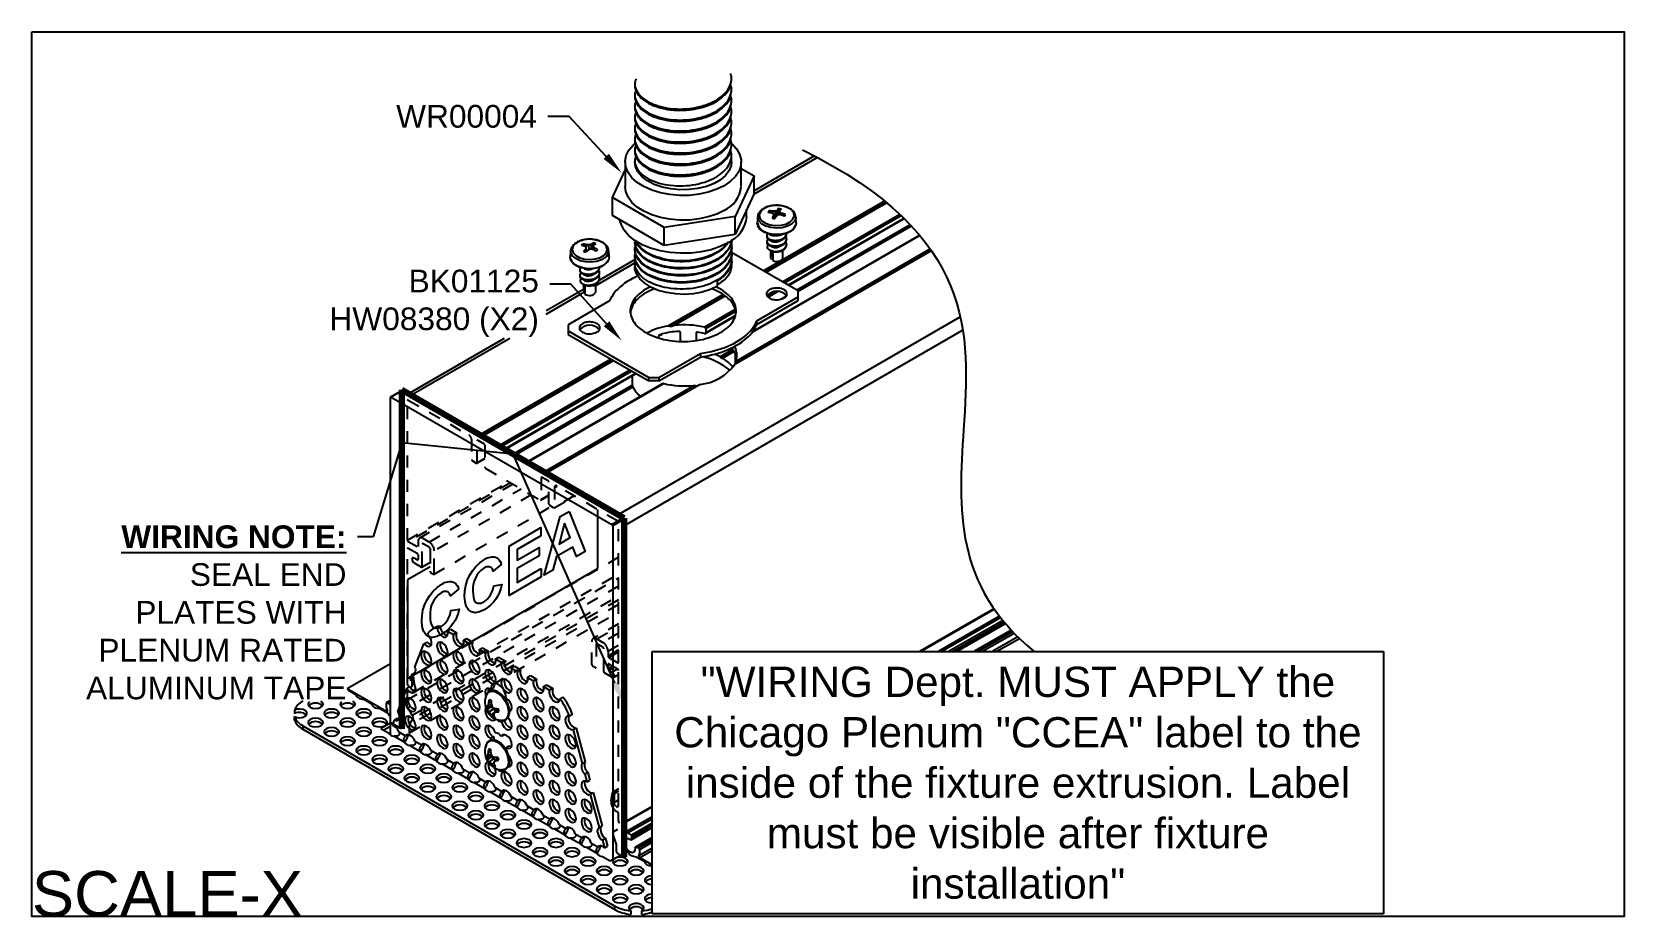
# Model space of a CAD drawing. Extents: x 0 to 13.2, y -7.3 to 0.
import ezdxf
from ezdxf import colors
from ezdxf.entities.mleader import LeaderData, LeaderLine
from ezdxf.math import Vec2, Vec3

# ---------------------------------------------------------------- set-up
doc = ezdxf.new("R2010")
doc.units = 0
doc.header["$LTSCALE"] = 0.5
doc.header["$MEASUREMENT"] = 0
doc.linetypes.add('HIDDEN', pattern=[0.375, 0.25, -0.125])
doc.linetypes.add('HIDDEN2', pattern=[0.1875, 0.125, -0.0625])
for name, color, linetype in [('Brackets', 181, 'CONTINUOUS'), ('End Cap', 92, 'CONTINUOUS'), ('FAB DWG', 221, 'CONTINUOUS'), ('Hardware', 242, 'CONTINUOUS'), ('Housing', 150, 'CONTINUOUS')]:
    doc.layers.add(name, color=color, linetype=linetype)
doc.layers.add('Text-Unprinted', color=131, linetype='CONTINUOUS', plot=False)
doc.styles.add('LSAD_Standard', font='arial.ttf')

msp = doc.modelspace()

# ---------------------------------------------------------------- texts
at = {"layer": 'FAB DWG', "transparency": 16777216, "insert": (8.154, -5.246), "char_height": 0.25, "width": 5.79839, "attachment_point": 2, "style": 'LSAD_Standard', "bg_fill": 16, "box_fill_scale": 1.5, "bg_fill_color": 256, "bg_fill_transparency": 0}
msp.add_mtext('"WIRING Dept. MUST APPLY the Chicago Plenum "CCEA" label to the inside of the fixture extrusion. Label must be visible after fixture installation"', dxfattribs=at)
at = {"layer": 'Text-Unprinted', "ltscale": 0.5, "transparency": 16777216, "style": 'LSAD_Standard'}
msp.add_attdef('SCALE-X', (0, -7.31), 'XEffectiveScaleFactor', height=0.375, dxfattribs=at)

# ---------------------------------------------------------------- linework, layer by layer
at = {"layer": 'Brackets', "transparency": 16777216}
for p, q in [((3.334, -4.924), (3.309, -4.938)), ((3.376, -4.912), (3.351, -4.927)), ((3.436, -4.952), (3.461, -4.937)), ((3.436, -4.952), (3.486, -4.981)), ((3.461, -4.937), (3.511, -4.966)), ((3.511, -4.966), (3.486, -4.981)), ((3.168, -5.249), (3.242, -5.056)), ((3.242, -5.056), (3.267, -5.042)), ((3.569, -5.028), (3.594, -5.014)), ((3.569, -5.028), (3.618, -5.057)), ((3.594, -5.014), (3.644, -5.042)), ((3.644, -5.042), (3.618, -5.057)), ((3.701, -5.105), (3.727, -5.09)), ((3.701, -5.105), (3.751, -5.134)), ((3.727, -5.09), (3.776, -5.119)), ((3.776, -5.119), (3.751, -5.134)), ((3.834, -5.181), (3.859, -5.167)), ((3.834, -5.181), (3.884, -5.21)), ((3.859, -5.167), (3.909, -5.196)), ((3.909, -5.196), (3.884, -5.21)), ((3.966, -5.258), (3.992, -5.243)), ((3.966, -5.258), (4.016, -5.287)), ((3.992, -5.243), (4.042, -5.272)), ((3.128, -5.353), (3.145, -5.309)), ((3.145, -5.309), (3.17, -5.294)), ((4.042, -5.272), (4.016, -5.287)), ((4.099, -5.334), (4.124, -5.32)), ((4.099, -5.334), (4.149, -5.363)), ((4.124, -5.32), (4.174, -5.349)), ((4.174, -5.349), (4.149, -5.363)), ((4.231, -5.411), (4.257, -5.396)), ((4.257, -5.396), (4.307, -5.425)), ((2.612, -5.438), (2.681, -5.478)), ((2.744, -5.515), (2.814, -5.555)), ((3.027, -5.615), (3.1, -5.426)), ((3.1, -5.426), (3.125, -5.411)), ((3.795, -5.432), (3.82, -5.418)), ((3.795, -5.429), (3.795, -5.432)), ((3.82, -5.415), (3.82, -5.418)), ((3.922, -5.506), (3.922, -5.503)), ((4.231, -5.411), (4.281, -5.44)), ((4.307, -5.425), (4.281, -5.44)), ((4.367, -5.513), (4.392, -5.498)), ((2.171, -5.605), (2.171, -5.634)), ((2.171, -5.687), (2.171, -5.658)), ((2.877, -5.591), (2.947, -5.631)), ((4.47, -5.641), (4.445, -5.656)), ((2.24, -5.734), (4.821, -7.224)), ((2.24, -5.734), (2.24, -5.763)), ((2.24, -5.763), (4.821, -7.253)), ((2.965, -5.709), (2.885, -5.757)), ((2.885, -5.757), (2.948, -5.793)), ((2.965, -5.739), (2.91, -5.771)), ((2.982, -5.731), (2.999, -5.687)), ((2.999, -5.687), (3.024, -5.672)), ((3.035, -5.784), (3.091, -5.817)), ((3.883, -5.701), (3.908, -5.687)), ((4.501, -5.754), (4.475, -5.768)), ((4.475, -5.768), (4.55, -6.047)), ((4.501, -5.754), (4.575, -6.032)), ((2.995, -5.82), (3.081, -5.869)), ((3.107, -5.808), (3.091, -5.817)), ((3.127, -5.896), (3.213, -5.946)), ((3.168, -5.861), (3.224, -5.893)), ((3.239, -5.884), (3.224, -5.893)), ((3.82, -5.826), (3.795, -5.84)), ((3.795, -5.84), (3.795, -5.854)), ((3.82, -5.826), (3.82, -5.853)), ((3.908, -5.808), (3.884, -5.822)), ((3.922, -5.914), (3.948, -5.899)), ((3.922, -5.934), (3.922, -5.914)), ((3.26, -5.973), (3.346, -6.023)), ((3.3, -5.937), (3.357, -5.97)), ((3.372, -5.961), (3.357, -5.97)), ((3.392, -6.049), (3.479, -6.099)), ((3.433, -6.014), (3.489, -6.046)), ((3.504, -6.038), (3.489, -6.046)), ((4.55, -6.047), (4.575, -6.032)), ((3.525, -6.126), (3.611, -6.176)), ((3.565, -6.09), (3.622, -6.123)), ((3.637, -6.114), (3.622, -6.123)), ((3.698, -6.167), (3.754, -6.199)), ((4.598, -6.119), (4.573, -6.133)), ((4.573, -6.133), (4.59, -6.197)), ((4.59, -6.197), (4.615, -6.183)), ((4.598, -6.119), (4.615, -6.183)), ((3.658, -6.202), (3.744, -6.252)), ((3.77, -6.191), (3.754, -6.199)), ((3.79, -6.279), (3.876, -6.329)), ((3.831, -6.244), (3.887, -6.276)), ((3.902, -6.267), (3.887, -6.276)), ((3.963, -6.32), (4.019, -6.353)), ((4.643, -6.287), (4.618, -6.302)), ((4.618, -6.302), (4.691, -6.575)), ((4.643, -6.287), (4.716, -6.56)), ((3.923, -6.356), (4.009, -6.405)), ((4.035, -6.344), (4.019, -6.353)), ((4.055, -6.432), (4.141, -6.482)), ((4.096, -6.397), (4.152, -6.429)), ((4.167, -6.42), (4.152, -6.429)), ((4.188, -6.509), (4.274, -6.558)), ((4.228, -6.473), (4.285, -6.506)), ((4.3, -6.497), (4.285, -6.506)), ((4.361, -6.55), (4.417, -6.582)), ((4.433, -6.573), (4.417, -6.582)), ((4.691, -6.575), (4.716, -6.56)), ((4.321, -6.585), (4.407, -6.635)), ((4.453, -6.662), (4.539, -6.711)), ((4.493, -6.626), (4.55, -6.659)), ((4.565, -6.65), (4.55, -6.659)), ((4.626, -6.703), (4.682, -6.735)), ((4.744, -6.665), (4.719, -6.68)), ((4.719, -6.68), (4.736, -6.744)), ((4.744, -6.665), (4.761, -6.729)), ((4.586, -6.738), (4.672, -6.788)), ((4.695, -6.728), (4.682, -6.735)), ((4.718, -6.815), (4.781, -6.851)), ((4.736, -6.744), (4.761, -6.729)), ((4.781, -6.851), (4.923, -6.772)), ((4.923, -6.772), (4.935, -6.779)), ((4.998, -6.816), (5.068, -6.856)), ((4.821, -7.253), (4.821, -7.224)), ((4.952, -7.263), (4.952, -7.293)), ((5.044, -7.293), (5.044, -7.263))]:
    msp.add_line(p, q, dxfattribs=at)
at = {"layer": 'Brackets', "transparency": 16777216, "flags": 128}
for points in [[(3.242, -5.056), (3.26, -5.072), (3.278, -5.079), (3.294, -5.077), (3.304, -5.064), (3.306, -5.044), (3.301, -5.021), (3.289, -4.998), (3.272, -4.979)], [(3.351, -4.927), (3.357, -4.95), (3.369, -4.973), (3.387, -4.991), (3.405, -5.002), (3.422, -5.002), (3.434, -4.992), (3.439, -4.975), (3.436, -4.952)], [(3.486, -4.981), (3.483, -5), (3.488, -5.024), (3.501, -5.048), (3.518, -5.067), (3.537, -5.078), (3.554, -5.079), (3.566, -5.069), (3.571, -5.051), (3.569, -5.028)], [(3.262, -5.125), (3.245, -5.119), (3.231, -5.122), (3.221, -5.133), (3.218, -5.15), (3.221, -5.172), (3.231, -5.194), (3.245, -5.213), (3.262, -5.227), (3.279, -5.233), (3.293, -5.23), (3.303, -5.219), (3.306, -5.201), (3.303, -5.18), (3.293, -5.158), (3.279, -5.138), (3.262, -5.125)], [(3.267, -5.042), (3.285, -5.058), (3.303, -5.065)], [(3.395, -5.048), (3.378, -5.042), (3.363, -5.045), (3.354, -5.056), (3.35, -5.074), (3.354, -5.095), (3.363, -5.117), (3.378, -5.136), (3.395, -5.15), (3.412, -5.156), (3.426, -5.153), (3.435, -5.142), (3.439, -5.125), (3.435, -5.103), (3.426, -5.081), (3.412, -5.062), (3.395, -5.048)], [(3.527, -5.125), (3.51, -5.119), (3.496, -5.121), (3.486, -5.133), (3.483, -5.15), (3.486, -5.172), (3.496, -5.194), (3.51, -5.213), (3.527, -5.227), (3.544, -5.233), (3.558, -5.23), (3.568, -5.219), (3.571, -5.201), (3.568, -5.18), (3.558, -5.158), (3.544, -5.138), (3.527, -5.125)], [(3.618, -5.057), (3.616, -5.077), (3.621, -5.101), (3.633, -5.125), (3.65, -5.143), (3.669, -5.154), (3.686, -5.155), (3.699, -5.146), (3.704, -5.128), (3.701, -5.105)], [(3.751, -5.134), (3.748, -5.154), (3.754, -5.177), (3.766, -5.201), (3.783, -5.22), (3.802, -5.231), (3.819, -5.232), (3.831, -5.222), (3.836, -5.204), (3.834, -5.181)], [(3.145, -5.309), (3.153, -5.309), (3.161, -5.306), (3.167, -5.301), (3.171, -5.294), (3.173, -5.284), (3.174, -5.273), (3.172, -5.261), (3.168, -5.249)], [(3.395, -5.201), (3.378, -5.195), (3.363, -5.198), (3.354, -5.209), (3.35, -5.227), (3.354, -5.248), (3.363, -5.27), (3.378, -5.29), (3.395, -5.303), (3.412, -5.309), (3.426, -5.306), (3.435, -5.295), (3.439, -5.278), (3.435, -5.256), (3.426, -5.234), (3.412, -5.215), (3.395, -5.201)], [(3.66, -5.201), (3.643, -5.195), (3.629, -5.198), (3.619, -5.209), (3.616, -5.227), (3.619, -5.248), (3.629, -5.27), (3.643, -5.29), (3.66, -5.303), (3.677, -5.309), (3.691, -5.306), (3.701, -5.295), (3.704, -5.278), (3.701, -5.256), (3.691, -5.234), (3.677, -5.215), (3.66, -5.201)], [(3.884, -5.21), (3.881, -5.23), (3.886, -5.254), (3.898, -5.278), (3.916, -5.297), (3.934, -5.307), (3.952, -5.308), (3.964, -5.299), (3.969, -5.281), (3.966, -5.258)], [(3.1, -5.426), (3.114, -5.445), (3.131, -5.457), (3.148, -5.462), (3.162, -5.459), (3.171, -5.447), (3.174, -5.429), (3.17, -5.407), (3.159, -5.385), (3.145, -5.366), (3.128, -5.353)], [(3.262, -5.278), (3.245, -5.272), (3.231, -5.275), (3.221, -5.286), (3.218, -5.303), (3.221, -5.325), (3.231, -5.347), (3.245, -5.366), (3.262, -5.38), (3.279, -5.386), (3.293, -5.383), (3.303, -5.372), (3.306, -5.354), (3.303, -5.333), (3.293, -5.311), (3.279, -5.291), (3.262, -5.278)], [(3.395, -5.354), (3.378, -5.348), (3.363, -5.351), (3.354, -5.362), (3.35, -5.38), (3.354, -5.401), (3.363, -5.423), (3.378, -5.443), (3.395, -5.456), (3.412, -5.462), (3.426, -5.459), (3.435, -5.448), (3.439, -5.431), (3.435, -5.409), (3.426, -5.387), (3.412, -5.368), (3.395, -5.354)], [(3.527, -5.278), (3.51, -5.272), (3.496, -5.275), (3.486, -5.286), (3.483, -5.303), (3.486, -5.325), (3.496, -5.347), (3.51, -5.366), (3.527, -5.38), (3.544, -5.386), (3.558, -5.383), (3.568, -5.372), (3.571, -5.354), (3.568, -5.333), (3.558, -5.311), (3.544, -5.291), (3.527, -5.278)], [(3.66, -5.354), (3.643, -5.348), (3.629, -5.351), (3.619, -5.362), (3.616, -5.38), (3.619, -5.401), (3.629, -5.423), (3.643, -5.443), (3.66, -5.456), (3.677, -5.462), (3.691, -5.459), (3.701, -5.448), (3.704, -5.431), (3.701, -5.409), (3.691, -5.387), (3.677, -5.368), (3.66, -5.354)], [(3.792, -5.278), (3.775, -5.272), (3.761, -5.275), (3.752, -5.286), (3.748, -5.303), (3.752, -5.325), (3.761, -5.347), (3.775, -5.366), (3.792, -5.38), (3.809, -5.386), (3.824, -5.383), (3.833, -5.372), (3.837, -5.354), (3.833, -5.333), (3.824, -5.311), (3.809, -5.291), (3.792, -5.278)], [(3.922, -5.503), (3.917, -5.472), (3.904, -5.44), (3.883, -5.412), (3.859, -5.393), (3.834, -5.384), (3.814, -5.388), (3.8, -5.404), (3.795, -5.429)], [(3.828, -5.384), (3.825, -5.39), (3.82, -5.415)], [(3.925, -5.354), (3.908, -5.348), (3.894, -5.351), (3.884, -5.362), (3.881, -5.38), (3.884, -5.401), (3.894, -5.423), (3.908, -5.443), (3.925, -5.456), (3.942, -5.462), (3.956, -5.459), (3.966, -5.448), (3.969, -5.431), (3.966, -5.409), (3.956, -5.387), (3.942, -5.368), (3.925, -5.354)], [(4.016, -5.287), (4.013, -5.307), (4.019, -5.331), (4.031, -5.354), (4.048, -5.373), (4.067, -5.384), (4.084, -5.385), (4.096, -5.375), (4.102, -5.358), (4.099, -5.334)], [(4.149, -5.363), (4.146, -5.383), (4.151, -5.407), (4.164, -5.431), (4.181, -5.45), (4.2, -5.461), (4.217, -5.461), (4.229, -5.452), (4.234, -5.434), (4.231, -5.411)], [(2.295, -5.536), (2.288, -5.541), (2.284, -5.555), (2.288, -5.569), (2.302, -5.581), (2.322, -5.588), (2.346, -5.591), (2.37, -5.588), (2.39, -5.581), (2.404, -5.569), (2.409, -5.555), (2.404, -5.541), (2.39, -5.53)], [(2.56, -5.536), (2.554, -5.541), (2.549, -5.555), (2.554, -5.569), (2.567, -5.581), (2.587, -5.588), (2.611, -5.591), (2.635, -5.588), (2.655, -5.581), (2.669, -5.569), (2.674, -5.555), (2.669, -5.541), (2.655, -5.53)], [(2.681, -5.478), (2.682, -5.485), (2.686, -5.492), (2.692, -5.498), (2.7, -5.504), (2.709, -5.509), (2.72, -5.512), (2.732, -5.514), (2.744, -5.515)], [(3.129, -5.507), (3.113, -5.502), (3.098, -5.504), (3.089, -5.515), (3.085, -5.533), (3.089, -5.554), (3.098, -5.576), (3.113, -5.596), (3.129, -5.609), (3.146, -5.615), (3.161, -5.613), (3.17, -5.602), (3.174, -5.584), (3.17, -5.562), (3.161, -5.54), (3.146, -5.521), (3.129, -5.507)], [(3.262, -5.431), (3.245, -5.425), (3.231, -5.428), (3.221, -5.439), (3.218, -5.456), (3.221, -5.478), (3.231, -5.5), (3.245, -5.519), (3.262, -5.533), (3.279, -5.539), (3.293, -5.536), (3.303, -5.525), (3.306, -5.507), (3.303, -5.486), (3.293, -5.464), (3.279, -5.444), (3.262, -5.431)], [(3.395, -5.507), (3.378, -5.501), (3.363, -5.504), (3.354, -5.515), (3.35, -5.533), (3.354, -5.554), (3.363, -5.576), (3.378, -5.596), (3.395, -5.609), (3.412, -5.615), (3.426, -5.613), (3.435, -5.601), (3.439, -5.584), (3.435, -5.562), (3.426, -5.54), (3.412, -5.521), (3.395, -5.507)], [(3.527, -5.431), (3.51, -5.425), (3.496, -5.428), (3.486, -5.439), (3.483, -5.456), (3.486, -5.478), (3.496, -5.5), (3.51, -5.519), (3.527, -5.533), (3.544, -5.539), (3.558, -5.536), (3.568, -5.525), (3.571, -5.507), (3.568, -5.486), (3.558, -5.464), (3.544, -5.444), (3.527, -5.431)], [(3.66, -5.507), (3.643, -5.501), (3.629, -5.504), (3.619, -5.515), (3.616, -5.533), (3.619, -5.554), (3.629, -5.576), (3.643, -5.596), (3.66, -5.609), (3.677, -5.615), (3.691, -5.612), (3.701, -5.601), (3.704, -5.584), (3.701, -5.562), (3.691, -5.54), (3.677, -5.521), (3.66, -5.507)], [(3.795, -5.432), (3.777, -5.425), (3.762, -5.427), (3.752, -5.438), (3.748, -5.456), (3.752, -5.479), (3.755, -5.488)], [(3.777, -5.425), (3.774, -5.442), (3.775, -5.456)], [(3.946, -5.615), (3.955, -5.613), (3.966, -5.602), (3.969, -5.584), (3.966, -5.562), (3.955, -5.539), (3.94, -5.519), (3.922, -5.506)], [(4.058, -5.431), (4.041, -5.425), (4.026, -5.428), (4.017, -5.439), (4.013, -5.456), (4.017, -5.478), (4.026, -5.5), (4.041, -5.519), (4.058, -5.533), (4.074, -5.539), (4.089, -5.536), (4.098, -5.525), (4.102, -5.507), (4.098, -5.486), (4.089, -5.464), (4.074, -5.444), (4.058, -5.431)], [(4.19, -5.507), (4.173, -5.501), (4.159, -5.504), (4.149, -5.515), (4.146, -5.533), (4.149, -5.554), (4.159, -5.576), (4.173, -5.596), (4.19, -5.609), (4.207, -5.615), (4.221, -5.612), (4.231, -5.601), (4.234, -5.584), (4.231, -5.562), (4.221, -5.54), (4.207, -5.521), (4.19, -5.507)], [(4.281, -5.44), (4.279, -5.459), (4.284, -5.483), (4.296, -5.506), (4.312, -5.525), (4.331, -5.537), (4.348, -5.538), (4.361, -5.53), (4.367, -5.513)], [(2.171, -5.658), (2.194, -5.666), (2.22, -5.668), (2.244, -5.663), (2.264, -5.653), (2.275, -5.639), (2.275, -5.624), (2.264, -5.61), (2.244, -5.6), (2.22, -5.596), (2.194, -5.597), (2.171, -5.605)], [(2.523, -5.606), (2.503, -5.598), (2.479, -5.596), (2.455, -5.598), (2.435, -5.606), (2.421, -5.618), (2.416, -5.632), (2.421, -5.645), (2.435, -5.657), (2.455, -5.665), (2.479, -5.668), (2.503, -5.665), (2.523, -5.657), (2.536, -5.645), (2.541, -5.632), (2.536, -5.618), (2.523, -5.606)], [(2.788, -5.606), (2.768, -5.598), (2.744, -5.596), (2.72, -5.598), (2.7, -5.606), (2.686, -5.618), (2.681, -5.632), (2.686, -5.645), (2.7, -5.657), (2.72, -5.665), (2.744, -5.668), (2.768, -5.665), (2.788, -5.657), (2.802, -5.645), (2.806, -5.632), (2.802, -5.618), (2.788, -5.606)], [(2.814, -5.555), (2.815, -5.562), (2.819, -5.569), (2.824, -5.575), (2.832, -5.581), (2.842, -5.585), (2.853, -5.588), (2.865, -5.59), (2.877, -5.591)], [(2.999, -5.687), (3.012, -5.692), (3.023, -5.691), (3.032, -5.686), (3.038, -5.676), (3.041, -5.663), (3.04, -5.648), (3.035, -5.631), (3.027, -5.615)], [(3.129, -5.66), (3.113, -5.655), (3.098, -5.657), (3.089, -5.668), (3.085, -5.686), (3.089, -5.707), (3.098, -5.73), (3.113, -5.749), (3.129, -5.763), (3.146, -5.768), (3.161, -5.766), (3.17, -5.755), (3.174, -5.737), (3.17, -5.716), (3.161, -5.693), (3.146, -5.674), (3.129, -5.66)], [(3.262, -5.584), (3.245, -5.578), (3.231, -5.581), (3.221, -5.592), (3.218, -5.609), (3.221, -5.631), (3.231, -5.653), (3.245, -5.672), (3.262, -5.686), (3.279, -5.692), (3.293, -5.689), (3.303, -5.678), (3.306, -5.66), (3.303, -5.639), (3.293, -5.617), (3.279, -5.598), (3.262, -5.584)], [(3.395, -5.66), (3.378, -5.655), (3.363, -5.657), (3.354, -5.668), (3.35, -5.686), (3.354, -5.707), (3.363, -5.73), (3.378, -5.749), (3.395, -5.763), (3.412, -5.768), (3.426, -5.766), (3.435, -5.755), (3.439, -5.737), (3.435, -5.716), (3.426, -5.693), (3.412, -5.674), (3.395, -5.66)], [(3.527, -5.584), (3.51, -5.578), (3.496, -5.581), (3.486, -5.592), (3.483, -5.609), (3.486, -5.631), (3.496, -5.653), (3.51, -5.672), (3.527, -5.686), (3.544, -5.692), (3.558, -5.689), (3.568, -5.678), (3.571, -5.66), (3.568, -5.639), (3.558, -5.617), (3.544, -5.598), (3.527, -5.584)], [(3.66, -5.66), (3.643, -5.655), (3.629, -5.657), (3.619, -5.668), (3.616, -5.686), (3.619, -5.707), (3.629, -5.73), (3.643, -5.749), (3.66, -5.762), (3.677, -5.768), (3.691, -5.766), (3.701, -5.755), (3.704, -5.737), (3.701, -5.716), (3.691, -5.693), (3.677, -5.674), (3.66, -5.66)], [(3.754, -5.588), (3.752, -5.591), (3.748, -5.609), (3.752, -5.632), (3.762, -5.655), (3.777, -5.674), (3.795, -5.687), (3.812, -5.692), (3.826, -5.687), (3.834, -5.677)], [(3.948, -5.593), (3.965, -5.6), (3.966, -5.6)], [(4.058, -5.584), (4.041, -5.578), (4.026, -5.581), (4.017, -5.592), (4.013, -5.609), (4.017, -5.631), (4.026, -5.653), (4.041, -5.672), (4.058, -5.686), (4.074, -5.692), (4.089, -5.689), (4.098, -5.678), (4.102, -5.66), (4.098, -5.639), (4.089, -5.617), (4.074, -5.597), (4.058, -5.584)], [(4.19, -5.66), (4.173, -5.655), (4.159, -5.657), (4.149, -5.668), (4.146, -5.686), (4.149, -5.707), (4.159, -5.729), (4.173, -5.749), (4.19, -5.762), (4.207, -5.768), (4.221, -5.766), (4.231, -5.755), (4.234, -5.737), (4.231, -5.715), (4.221, -5.693), (4.207, -5.674), (4.19, -5.66)], [(4.323, -5.584), (4.306, -5.578), (4.291, -5.581), (4.282, -5.592), (4.279, -5.609), (4.282, -5.631), (4.291, -5.653), (4.306, -5.672), (4.323, -5.686), (4.34, -5.692), (4.354, -5.689), (4.364, -5.678), (4.367, -5.66), (4.364, -5.639), (4.354, -5.617), (4.34, -5.597), (4.323, -5.584)], [(4.445, -5.656), (4.428, -5.655), (4.416, -5.665), (4.411, -5.682), (4.414, -5.705), (4.424, -5.729), (4.439, -5.75), (4.458, -5.764), (4.475, -5.768)], [(4.439, -5.655), (4.437, -5.668), (4.439, -5.69), (4.449, -5.714), (4.465, -5.735), (4.483, -5.749), (4.501, -5.754)], [(2.39, -5.683), (2.37, -5.675), (2.346, -5.672), (2.322, -5.675), (2.302, -5.683), (2.288, -5.694), (2.284, -5.708), (2.288, -5.722), (2.302, -5.734), (2.322, -5.741), (2.346, -5.744), (2.37, -5.741), (2.39, -5.734), (2.404, -5.722), (2.409, -5.708), (2.404, -5.694), (2.39, -5.683)], [(2.523, -5.759), (2.503, -5.751), (2.479, -5.749), (2.455, -5.751), (2.435, -5.759), (2.421, -5.771), (2.416, -5.785), (2.421, -5.798), (2.435, -5.81), (2.455, -5.818), (2.479, -5.821), (2.503, -5.818), (2.523, -5.81), (2.536, -5.798), (2.541, -5.785), (2.536, -5.771), (2.523, -5.759)], [(2.655, -5.683), (2.635, -5.675), (2.611, -5.672), (2.587, -5.675), (2.567, -5.683), (2.554, -5.694), (2.549, -5.708), (2.554, -5.722), (2.567, -5.734), (2.587, -5.741), (2.611, -5.744), (2.635, -5.741), (2.655, -5.734), (2.669, -5.722), (2.674, -5.708), (2.669, -5.694), (2.655, -5.683)], [(2.788, -5.759), (2.768, -5.751), (2.744, -5.749), (2.72, -5.751), (2.7, -5.759), (2.686, -5.771), (2.681, -5.785), (2.686, -5.798), (2.7, -5.81), (2.72, -5.818), (2.744, -5.821), (2.768, -5.818), (2.788, -5.81), (2.802, -5.798), (2.806, -5.785), (2.802, -5.771), (2.788, -5.759)], [(2.921, -5.683), (2.9, -5.675), (2.876, -5.672), (2.853, -5.675), (2.832, -5.683), (2.819, -5.694), (2.814, -5.708), (2.819, -5.722), (2.832, -5.734), (2.853, -5.741), (2.876, -5.744), (2.9, -5.741), (2.921, -5.734), (2.934, -5.722), (2.939, -5.708), (2.934, -5.694), (2.921, -5.683)], [(3.024, -5.672), (3.037, -5.677), (3.038, -5.677)], [(3.262, -5.737), (3.245, -5.731), (3.231, -5.734), (3.221, -5.745), (3.218, -5.763), (3.221, -5.784), (3.231, -5.806), (3.245, -5.825), (3.262, -5.839), (3.279, -5.845), (3.293, -5.842), (3.303, -5.831), (3.306, -5.814), (3.303, -5.792), (3.293, -5.77), (3.279, -5.751), (3.262, -5.737)], [(3.527, -5.737), (3.51, -5.731), (3.496, -5.734), (3.486, -5.745), (3.483, -5.763), (3.486, -5.784), (3.496, -5.806), (3.51, -5.825), (3.527, -5.839), (3.544, -5.845), (3.558, -5.842), (3.568, -5.831), (3.571, -5.814), (3.568, -5.792), (3.558, -5.77), (3.544, -5.751), (3.527, -5.737)], [(3.833, -5.792), (3.824, -5.77), (3.809, -5.75), (3.792, -5.737), (3.775, -5.731), (3.76, -5.734), (3.751, -5.746), (3.748, -5.764), (3.752, -5.786), (3.763, -5.809), (3.778, -5.828), (3.795, -5.84)], [(3.883, -5.701), (3.891, -5.724), (3.905, -5.745), (3.922, -5.761), (3.94, -5.768), (3.955, -5.766), (3.966, -5.755), (3.969, -5.737), (3.966, -5.715), (3.955, -5.692), (3.94, -5.672), (3.935, -5.668)], [(4.058, -5.737), (4.041, -5.731), (4.026, -5.734), (4.017, -5.745), (4.013, -5.762), (4.017, -5.784), (4.026, -5.806), (4.041, -5.825), (4.058, -5.839), (4.074, -5.845), (4.089, -5.842), (4.098, -5.831), (4.102, -5.813), (4.098, -5.792), (4.089, -5.77), (4.074, -5.751), (4.058, -5.737)], [(4.323, -5.737), (4.306, -5.731), (4.291, -5.734), (4.282, -5.745), (4.279, -5.762), (4.282, -5.784), (4.291, -5.806), (4.306, -5.825), (4.323, -5.839), (4.34, -5.845), (4.354, -5.842), (4.364, -5.831), (4.367, -5.813), (4.364, -5.792), (4.354, -5.77), (4.34, -5.751), (4.323, -5.737)], [(2.655, -5.836), (2.635, -5.828), (2.611, -5.825), (2.587, -5.828), (2.567, -5.836), (2.554, -5.847), (2.549, -5.861), (2.554, -5.875), (2.567, -5.887), (2.587, -5.895), (2.611, -5.897), (2.635, -5.895), (2.655, -5.887), (2.669, -5.875), (2.674, -5.861), (2.669, -5.847), (2.655, -5.836)], [(2.788, -5.912), (2.768, -5.904), (2.744, -5.902), (2.72, -5.904), (2.7, -5.912), (2.686, -5.924), (2.681, -5.938), (2.686, -5.952), (2.7, -5.963), (2.72, -5.971), (2.744, -5.974), (2.768, -5.971), (2.788, -5.963), (2.802, -5.952), (2.806, -5.938), (2.802, -5.924), (2.788, -5.912)], [(2.921, -5.836), (2.9, -5.828), (2.876, -5.825), (2.853, -5.828), (2.832, -5.836), (2.819, -5.847), (2.814, -5.861), (2.819, -5.875), (2.832, -5.887), (2.853, -5.895), (2.876, -5.897), (2.9, -5.895), (2.921, -5.887), (2.934, -5.875), (2.939, -5.861), (2.934, -5.847), (2.921, -5.836)], [(3.053, -5.912), (3.033, -5.904), (3.009, -5.902), (2.985, -5.904), (2.965, -5.912), (2.951, -5.924), (2.947, -5.938), (2.951, -5.952), (2.965, -5.963), (2.985, -5.971), (3.009, -5.974), (3.033, -5.971), (3.053, -5.963), (3.067, -5.952), (3.072, -5.938), (3.067, -5.924), (3.053, -5.912)], [(3.168, -5.861), (3.161, -5.846), (3.151, -5.833), (3.141, -5.822), (3.129, -5.814), (3.118, -5.809), (3.108, -5.808), (3.098, -5.81), (3.091, -5.817)], [(3.3, -5.937), (3.293, -5.923), (3.284, -5.91), (3.273, -5.898), (3.262, -5.89), (3.251, -5.885), (3.24, -5.884), (3.231, -5.887), (3.224, -5.893)], [(3.395, -5.814), (3.378, -5.808), (3.363, -5.81), (3.354, -5.821), (3.35, -5.839), (3.354, -5.861), (3.363, -5.883), (3.378, -5.902), (3.395, -5.916), (3.412, -5.922), (3.426, -5.919), (3.435, -5.908), (3.439, -5.89), (3.435, -5.869), (3.426, -5.847), (3.412, -5.827), (3.395, -5.814)], [(3.527, -5.89), (3.51, -5.884), (3.496, -5.887), (3.486, -5.898), (3.483, -5.916), (3.486, -5.937), (3.496, -5.959), (3.51, -5.979), (3.527, -5.992), (3.544, -5.998), (3.558, -5.995), (3.568, -5.984), (3.571, -5.967), (3.568, -5.945), (3.558, -5.923), (3.544, -5.904), (3.527, -5.89)], [(3.66, -5.814), (3.643, -5.808), (3.629, -5.81), (3.619, -5.821), (3.616, -5.839), (3.619, -5.861), (3.629, -5.883), (3.643, -5.902), (3.66, -5.916), (3.677, -5.921), (3.691, -5.919), (3.701, -5.908), (3.704, -5.89), (3.701, -5.869), (3.691, -5.847), (3.677, -5.827), (3.66, -5.814)], [(3.922, -5.914), (3.94, -5.921), (3.955, -5.919), (3.965, -5.909), (3.969, -5.892), (3.966, -5.87), (3.957, -5.848), (3.943, -5.828), (3.925, -5.814), (3.908, -5.808), (3.894, -5.81), (3.884, -5.822)], [(3.948, -5.899), (3.965, -5.906), (3.966, -5.907)], [(4.058, -5.89), (4.041, -5.884), (4.026, -5.887), (4.017, -5.898), (4.013, -5.916), (4.017, -5.937), (4.026, -5.959), (4.041, -5.978), (4.058, -5.992), (4.074, -5.998), (4.089, -5.995), (4.098, -5.984), (4.102, -5.967), (4.098, -5.945), (4.089, -5.923), (4.074, -5.904), (4.058, -5.89)], [(4.19, -5.813), (4.173, -5.808), (4.159, -5.81), (4.149, -5.821), (4.146, -5.839), (4.149, -5.86), (4.159, -5.883), (4.173, -5.902), (4.19, -5.916), (4.207, -5.921), (4.221, -5.919), (4.231, -5.908), (4.234, -5.89), (4.231, -5.869), (4.221, -5.846), (4.207, -5.827), (4.19, -5.813)], [(4.323, -5.89), (4.306, -5.884), (4.291, -5.887), (4.282, -5.898), (4.279, -5.916), (4.282, -5.937), (4.291, -5.959), (4.306, -5.978), (4.323, -5.992), (4.34, -5.998), (4.354, -5.995), (4.364, -5.984), (4.367, -5.967), (4.364, -5.945), (4.354, -5.923), (4.34, -5.904), (4.323, -5.89)], [(4.455, -5.813), (4.438, -5.808), (4.424, -5.81), (4.414, -5.821), (4.411, -5.839), (4.414, -5.86), (4.424, -5.883), (4.438, -5.902), (4.455, -5.916), (4.472, -5.921), (4.487, -5.919), (4.496, -5.908), (4.5, -5.89), (4.496, -5.869), (4.487, -5.846), (4.472, -5.827), (4.455, -5.813)], [(2.921, -5.989), (2.9, -5.981), (2.876, -5.978), (2.853, -5.981), (2.832, -5.989), (2.819, -6), (2.814, -6.014), (2.819, -6.028), (2.832, -6.04), (2.853, -6.048), (2.876, -6.05), (2.9, -6.048), (2.921, -6.04), (2.934, -6.028), (2.939, -6.014), (2.934, -6), (2.921, -5.989)], [(3.053, -6.065), (3.033, -6.057), (3.009, -6.055), (2.985, -6.057), (2.965, -6.065), (2.951, -6.077), (2.947, -6.091), (2.951, -6.105), (2.965, -6.116), (2.985, -6.124), (3.009, -6.127), (3.033, -6.124), (3.053, -6.116), (3.067, -6.105), (3.072, -6.091), (3.067, -6.077), (3.053, -6.065)], [(3.186, -5.989), (3.166, -5.981), (3.142, -5.978), (3.118, -5.981), (3.097, -5.989), (3.084, -6), (3.079, -6.014), (3.084, -6.028), (3.097, -6.04), (3.118, -6.048), (3.142, -6.05), (3.166, -6.048), (3.186, -6.04), (3.199, -6.028), (3.204, -6.014), (3.199, -6), (3.186, -5.989)], [(3.318, -6.065), (3.298, -6.057), (3.274, -6.055), (3.25, -6.057), (3.23, -6.065), (3.216, -6.077), (3.212, -6.091), (3.216, -6.105), (3.23, -6.116), (3.25, -6.124), (3.274, -6.127), (3.298, -6.124), (3.318, -6.116), (3.332, -6.105), (3.337, -6.091), (3.332, -6.077), (3.318, -6.065)], [(3.433, -6.014), (3.426, -5.999), (3.417, -5.986), (3.406, -5.975), (3.395, -5.967), (3.383, -5.962), (3.373, -5.961), (3.364, -5.963), (3.357, -5.97)], [(3.565, -6.09), (3.558, -6.076), (3.549, -6.063), (3.539, -6.051), (3.527, -6.043), (3.516, -6.038), (3.505, -6.037), (3.496, -6.04), (3.489, -6.046)], [(3.66, -5.967), (3.643, -5.961), (3.629, -5.964), (3.619, -5.975), (3.616, -5.992), (3.619, -6.014), (3.629, -6.036), (3.643, -6.055), (3.66, -6.069), (3.677, -6.075), (3.691, -6.072), (3.701, -6.061), (3.704, -6.043), (3.701, -6.022), (3.691, -6), (3.677, -5.98), (3.66, -5.967)], [(3.775, -6.037), (3.761, -6.04), (3.752, -6.051), (3.748, -6.069), (3.752, -6.09), (3.761, -6.112), (3.775, -6.132), (3.792, -6.145), (3.809, -6.151), (3.824, -6.148), (3.833, -6.137), (3.837, -6.12), (3.833, -6.098), (3.827, -6.082)], [(3.937, -6.074), (3.94, -6.074), (3.955, -6.072), (3.966, -6.061), (3.969, -6.043), (3.966, -6.021), (3.955, -5.998), (3.942, -5.981)], [(3.948, -6.052), (3.965, -6.06), (3.966, -6.06)], [(4.058, -6.043), (4.041, -6.037), (4.026, -6.04), (4.017, -6.051), (4.013, -6.069), (4.017, -6.09), (4.026, -6.112), (4.041, -6.132), (4.058, -6.145), (4.074, -6.151), (4.089, -6.148), (4.098, -6.137), (4.102, -6.12), (4.098, -6.098), (4.089, -6.076), (4.074, -6.057), (4.058, -6.043)], [(4.19, -5.967), (4.173, -5.961), (4.159, -5.963), (4.149, -5.975), (4.146, -5.992), (4.149, -6.014), (4.159, -6.036), (4.173, -6.055), (4.19, -6.069), (4.207, -6.075), (4.221, -6.072), (4.231, -6.061), (4.234, -6.043), (4.231, -6.022), (4.221, -6), (4.207, -5.98), (4.19, -5.967)], [(4.323, -6.043), (4.306, -6.037), (4.291, -6.04), (4.282, -6.051), (4.279, -6.069), (4.282, -6.09), (4.291, -6.112), (4.306, -6.132), (4.323, -6.145), (4.34, -6.151), (4.354, -6.148), (4.364, -6.137), (4.367, -6.12), (4.364, -6.098), (4.354, -6.076), (4.34, -6.057), (4.323, -6.043)], [(4.455, -5.967), (4.438, -5.961), (4.424, -5.963), (4.414, -5.974), (4.411, -5.992), (4.414, -6.014), (4.424, -6.036), (4.438, -6.055), (4.455, -6.069), (4.472, -6.075), (4.487, -6.072), (4.496, -6.061), (4.5, -6.043), (4.496, -6.022), (4.487, -6), (4.472, -5.98), (4.455, -5.967)], [(3.186, -6.142), (3.166, -6.134), (3.142, -6.131), (3.118, -6.134), (3.097, -6.142), (3.084, -6.154), (3.079, -6.167), (3.084, -6.181), (3.097, -6.193), (3.118, -6.201), (3.142, -6.203), (3.166, -6.201), (3.186, -6.193), (3.199, -6.181), (3.204, -6.167), (3.199, -6.154), (3.186, -6.142)], [(3.451, -6.142), (3.431, -6.134), (3.407, -6.131), (3.383, -6.134), (3.363, -6.142), (3.349, -6.154), (3.344, -6.167), (3.349, -6.181), (3.363, -6.193), (3.383, -6.201), (3.407, -6.203), (3.431, -6.201), (3.451, -6.193), (3.465, -6.181), (3.469, -6.167), (3.465, -6.154), (3.451, -6.142)], [(3.698, -6.167), (3.691, -6.152), (3.682, -6.139), (3.671, -6.128), (3.66, -6.12), (3.648, -6.115), (3.638, -6.114), (3.629, -6.117), (3.622, -6.123)], [(3.843, -6.09), (3.859, -6.101), (3.882, -6.109), (3.903, -6.106), (3.915, -6.094)], [(3.925, -6.12), (3.908, -6.114), (3.894, -6.117), (3.884, -6.128), (3.881, -6.145), (3.884, -6.167), (3.894, -6.189), (3.908, -6.208), (3.925, -6.222), (3.942, -6.228), (3.956, -6.225), (3.966, -6.214), (3.969, -6.196), (3.966, -6.175), (3.956, -6.153), (3.942, -6.133), (3.925, -6.12)], [(4.19, -6.12), (4.173, -6.114), (4.159, -6.117), (4.149, -6.128), (4.146, -6.145), (4.149, -6.167), (4.159, -6.189), (4.173, -6.208), (4.19, -6.222), (4.207, -6.228), (4.221, -6.225), (4.231, -6.214), (4.234, -6.196), (4.231, -6.175), (4.221, -6.153), (4.207, -6.133), (4.19, -6.12)], [(4.455, -6.12), (4.438, -6.114), (4.424, -6.117), (4.414, -6.128), (4.411, -6.145), (4.414, -6.167), (4.424, -6.189), (4.438, -6.208), (4.455, -6.222), (4.472, -6.228), (4.487, -6.225), (4.496, -6.214), (4.5, -6.196), (4.496, -6.175), (4.487, -6.153), (4.472, -6.133), (4.455, -6.12)], [(3.318, -6.218), (3.298, -6.211), (3.274, -6.208), (3.25, -6.211), (3.23, -6.218), (3.216, -6.23), (3.212, -6.244), (3.216, -6.258), (3.23, -6.269), (3.25, -6.277), (3.274, -6.28), (3.298, -6.277), (3.318, -6.269), (3.332, -6.258), (3.337, -6.244), (3.332, -6.23), (3.318, -6.218)], [(3.451, -6.295), (3.431, -6.287), (3.407, -6.284), (3.383, -6.287), (3.363, -6.295), (3.349, -6.307), (3.344, -6.32), (3.349, -6.334), (3.363, -6.346), (3.383, -6.354), (3.407, -6.357), (3.431, -6.354), (3.451, -6.346), (3.465, -6.334), (3.469, -6.32), (3.465, -6.307), (3.451, -6.295)], [(3.584, -6.218), (3.563, -6.211), (3.539, -6.208), (3.515, -6.211), (3.495, -6.218), (3.482, -6.23), (3.477, -6.244), (3.482, -6.258), (3.495, -6.269), (3.515, -6.277), (3.539, -6.28), (3.563, -6.277), (3.584, -6.269), (3.597, -6.258), (3.602, -6.244), (3.597, -6.23), (3.584, -6.218)], [(3.716, -6.295), (3.696, -6.287), (3.672, -6.284), (3.648, -6.287), (3.628, -6.295), (3.614, -6.307), (3.609, -6.32), (3.614, -6.334), (3.628, -6.346), (3.648, -6.354), (3.672, -6.357), (3.696, -6.354), (3.716, -6.346), (3.73, -6.334), (3.734, -6.32), (3.73, -6.307), (3.716, -6.295)], [(3.831, -6.244), (3.823, -6.229), (3.814, -6.216), (3.804, -6.205), (3.792, -6.196), (3.781, -6.191), (3.77, -6.19), (3.761, -6.193), (3.754, -6.199)], [(3.963, -6.32), (3.956, -6.306), (3.947, -6.292), (3.936, -6.281), (3.925, -6.273), (3.914, -6.268), (3.903, -6.267), (3.894, -6.27), (3.887, -6.276)], [(4.058, -6.196), (4.041, -6.19), (4.026, -6.193), (4.017, -6.204), (4.013, -6.222), (4.017, -6.243), (4.026, -6.265), (4.041, -6.285), (4.058, -6.298), (4.074, -6.304), (4.089, -6.301), (4.098, -6.29), (4.102, -6.273), (4.098, -6.251), (4.089, -6.229), (4.074, -6.21), (4.058, -6.196)], [(4.19, -6.273), (4.173, -6.267), (4.159, -6.27), (4.149, -6.281), (4.146, -6.298), (4.149, -6.32), (4.159, -6.342), (4.173, -6.361), (4.19, -6.375), (4.207, -6.381), (4.221, -6.378), (4.231, -6.367), (4.234, -6.349), (4.231, -6.328), (4.221, -6.306), (4.207, -6.286), (4.19, -6.273)], [(4.323, -6.196), (4.306, -6.19), (4.291, -6.193), (4.282, -6.204), (4.279, -6.222), (4.282, -6.243), (4.291, -6.265), (4.306, -6.285), (4.323, -6.298), (4.34, -6.304), (4.354, -6.301), (4.364, -6.29), (4.367, -6.273), (4.364, -6.251), (4.354, -6.229), (4.34, -6.21), (4.323, -6.196)], [(4.455, -6.273), (4.438, -6.267), (4.424, -6.27), (4.414, -6.281), (4.411, -6.298), (4.414, -6.32), (4.424, -6.342), (4.438, -6.361), (4.455, -6.375), (4.472, -6.381), (4.487, -6.378), (4.496, -6.367), (4.5, -6.349), (4.496, -6.328), (4.487, -6.306), (4.472, -6.286), (4.455, -6.273)], [(4.59, -6.197), (4.573, -6.191), (4.558, -6.192), (4.548, -6.203), (4.544, -6.22), (4.546, -6.241), (4.555, -6.263), (4.569, -6.283), (4.586, -6.297), (4.603, -6.304), (4.618, -6.302)], [(4.572, -6.19), (4.569, -6.205), (4.572, -6.226), (4.581, -6.248), (4.595, -6.268), (4.611, -6.282), (4.628, -6.289), (4.643, -6.287)], [(3.584, -6.371), (3.563, -6.364), (3.539, -6.361), (3.515, -6.364), (3.495, -6.371), (3.482, -6.383), (3.477, -6.397), (3.482, -6.411), (3.495, -6.422), (3.515, -6.43), (3.539, -6.433), (3.563, -6.43), (3.584, -6.422), (3.597, -6.411), (3.602, -6.397), (3.597, -6.383), (3.584, -6.371)], [(3.716, -6.448), (3.696, -6.44), (3.672, -6.437), (3.648, -6.44), (3.628, -6.448), (3.614, -6.46), (3.609, -6.474), (3.614, -6.487), (3.628, -6.499), (3.648, -6.507), (3.672, -6.51), (3.696, -6.507), (3.716, -6.499), (3.73, -6.487), (3.734, -6.474), (3.73, -6.46), (3.716, -6.448)], [(3.849, -6.371), (3.828, -6.364), (3.805, -6.361), (3.781, -6.364), (3.76, -6.371), (3.747, -6.383), (3.742, -6.397), (3.747, -6.411), (3.76, -6.422), (3.781, -6.43), (3.805, -6.433), (3.828, -6.43), (3.849, -6.422), (3.862, -6.411), (3.867, -6.397), (3.862, -6.383), (3.849, -6.371)], [(3.981, -6.448), (3.961, -6.44), (3.937, -6.437), (3.913, -6.44), (3.893, -6.448), (3.879, -6.46), (3.875, -6.474), (3.879, -6.487), (3.893, -6.499), (3.913, -6.507), (3.937, -6.51), (3.961, -6.507), (3.981, -6.499), (3.995, -6.487), (4, -6.474), (3.995, -6.46), (3.981, -6.448)], [(4.096, -6.397), (4.089, -6.382), (4.08, -6.369), (4.069, -6.358), (4.058, -6.349), (4.046, -6.345), (4.036, -6.343), (4.026, -6.346), (4.019, -6.353)], [(4.228, -6.473), (4.221, -6.459), (4.212, -6.445), (4.202, -6.434), (4.19, -6.426), (4.179, -6.421), (4.168, -6.42), (4.159, -6.423), (4.152, -6.429)], [(4.323, -6.349), (4.306, -6.343), (4.291, -6.346), (4.282, -6.357), (4.279, -6.375), (4.282, -6.396), (4.291, -6.418), (4.306, -6.438), (4.323, -6.451), (4.34, -6.457), (4.354, -6.454), (4.364, -6.443), (4.367, -6.426), (4.364, -6.404), (4.354, -6.382), (4.34, -6.363), (4.323, -6.349)], [(4.455, -6.426), (4.438, -6.42), (4.424, -6.423), (4.414, -6.434), (4.411, -6.451), (4.414, -6.473), (4.424, -6.495), (4.438, -6.514), (4.455, -6.528), (4.472, -6.534), (4.487, -6.531), (4.496, -6.52), (4.5, -6.502), (4.496, -6.481), (4.487, -6.459), (4.472, -6.44), (4.455, -6.426)], [(4.588, -6.349), (4.571, -6.343), (4.557, -6.346), (4.547, -6.357), (4.544, -6.375), (4.547, -6.396), (4.557, -6.418), (4.571, -6.438), (4.588, -6.451), (4.605, -6.457), (4.619, -6.454), (4.629, -6.443), (4.632, -6.426), (4.629, -6.404), (4.619, -6.382), (4.605, -6.363), (4.588, -6.349)], [(3.849, -6.525), (3.828, -6.517), (3.805, -6.514), (3.781, -6.517), (3.76, -6.525), (3.747, -6.536), (3.742, -6.55), (3.747, -6.564), (3.76, -6.576), (3.781, -6.583), (3.805, -6.586), (3.828, -6.583), (3.849, -6.576), (3.862, -6.564), (3.867, -6.55), (3.862, -6.536), (3.849, -6.525)], [(4.114, -6.525), (4.094, -6.517), (4.07, -6.514), (4.046, -6.517), (4.025, -6.525), (4.012, -6.536), (4.007, -6.55), (4.012, -6.564), (4.025, -6.576), (4.046, -6.583), (4.07, -6.586), (4.094, -6.583), (4.114, -6.576), (4.127, -6.564), (4.132, -6.55), (4.127, -6.536), (4.114, -6.525)], [(4.361, -6.55), (4.354, -6.535), (4.345, -6.522), (4.334, -6.511), (4.323, -6.502), (4.311, -6.498), (4.301, -6.496), (4.292, -6.499), (4.285, -6.506)], [(4.493, -6.626), (4.486, -6.612), (4.477, -6.598), (4.467, -6.587), (4.455, -6.579), (4.444, -6.574), (4.433, -6.573), (4.424, -6.576), (4.417, -6.582)], [(4.588, -6.502), (4.571, -6.497), (4.557, -6.499), (4.547, -6.51), (4.544, -6.528), (4.547, -6.549), (4.557, -6.571), (4.571, -6.591), (4.588, -6.604), (4.605, -6.61), (4.619, -6.608), (4.629, -6.597), (4.632, -6.579), (4.629, -6.557), (4.619, -6.535), (4.605, -6.516), (4.588, -6.502)], [(4.691, -6.575), (4.682, -6.582), (4.678, -6.593), (4.676, -6.607), (4.679, -6.623), (4.685, -6.64), (4.694, -6.656), (4.706, -6.67), (4.719, -6.68)], [(4.713, -6.562), (4.708, -6.567), (4.703, -6.578), (4.702, -6.593), (4.704, -6.609), (4.711, -6.626), (4.72, -6.641), (4.731, -6.655), (4.744, -6.665)], [(3.981, -6.601), (3.961, -6.593), (3.937, -6.591), (3.913, -6.593), (3.893, -6.601), (3.879, -6.613), (3.875, -6.627), (3.879, -6.64), (3.893, -6.652), (3.913, -6.66), (3.937, -6.663), (3.961, -6.66), (3.981, -6.652), (3.995, -6.64), (4, -6.627), (3.995, -6.613), (3.981, -6.601)], [(4.114, -6.678), (4.094, -6.67), (4.07, -6.667), (4.046, -6.67), (4.025, -6.678), (4.012, -6.689), (4.007, -6.703), (4.012, -6.717), (4.025, -6.729), (4.046, -6.736), (4.07, -6.739), (4.094, -6.736), (4.114, -6.729), (4.127, -6.717), (4.132, -6.703), (4.127, -6.689), (4.114, -6.678)], [(4.246, -6.601), (4.226, -6.593), (4.202, -6.591), (4.178, -6.593), (4.158, -6.601), (4.145, -6.613), (4.14, -6.627), (4.145, -6.64), (4.158, -6.652), (4.178, -6.66), (4.202, -6.663), (4.226, -6.66), (4.246, -6.652), (4.26, -6.64), (4.265, -6.627), (4.26, -6.613), (4.246, -6.601)], [(4.379, -6.678), (4.359, -6.67), (4.335, -6.667), (4.311, -6.67), (4.291, -6.678), (4.277, -6.689), (4.272, -6.703), (4.277, -6.717), (4.291, -6.729), (4.311, -6.736), (4.335, -6.739), (4.359, -6.736), (4.379, -6.729), (4.393, -6.717), (4.397, -6.703), (4.393, -6.689), (4.379, -6.678)], [(4.626, -6.703), (4.619, -6.688), (4.61, -6.675), (4.599, -6.664), (4.588, -6.656), (4.577, -6.651), (4.566, -6.65), (4.557, -6.652), (4.55, -6.659)], [(4.246, -6.754), (4.226, -6.746), (4.202, -6.744), (4.178, -6.746), (4.158, -6.754), (4.145, -6.766), (4.14, -6.78), (4.145, -6.793), (4.158, -6.805), (4.178, -6.813), (4.202, -6.816), (4.226, -6.813), (4.246, -6.805), (4.26, -6.793), (4.265, -6.78), (4.26, -6.766), (4.246, -6.754)], [(4.379, -6.831), (4.359, -6.823), (4.335, -6.82), (4.311, -6.823), (4.291, -6.831), (4.277, -6.842), (4.272, -6.856), (4.277, -6.87), (4.291, -6.882), (4.311, -6.89), (4.335, -6.892), (4.359, -6.89), (4.379, -6.882), (4.393, -6.87), (4.397, -6.856), (4.393, -6.842), (4.379, -6.831)], [(4.512, -6.754), (4.491, -6.746), (4.467, -6.744), (4.444, -6.746), (4.423, -6.754), (4.41, -6.766), (4.405, -6.78), (4.41, -6.793), (4.423, -6.805), (4.444, -6.813), (4.467, -6.816), (4.491, -6.813), (4.512, -6.805), (4.525, -6.793), (4.53, -6.78), (4.525, -6.766), (4.512, -6.754)], [(4.644, -6.831), (4.624, -6.823), (4.6, -6.82), (4.576, -6.823), (4.556, -6.831), (4.542, -6.842), (4.538, -6.856), (4.542, -6.87), (4.556, -6.882), (4.576, -6.89), (4.6, -6.892), (4.624, -6.89), (4.644, -6.882), (4.658, -6.87), (4.663, -6.856), (4.658, -6.842), (4.644, -6.831)], [(4.736, -6.744), (4.728, -6.737), (4.721, -6.732), (4.713, -6.728), (4.705, -6.726), (4.699, -6.726), (4.692, -6.728), (4.687, -6.731), (4.682, -6.735)], [(4.909, -6.831), (4.889, -6.823), (4.865, -6.82), (4.841, -6.823), (4.821, -6.831), (4.807, -6.842), (4.803, -6.856), (4.807, -6.87), (4.821, -6.882), (4.841, -6.89), (4.865, -6.892), (4.889, -6.89), (4.909, -6.882), (4.923, -6.87), (4.928, -6.856), (4.923, -6.842), (4.909, -6.831)], [(4.935, -6.779), (4.936, -6.786), (4.94, -6.793), (4.946, -6.8), (4.954, -6.805), (4.963, -6.81), (4.974, -6.813), (4.986, -6.815), (4.998, -6.816)], [(4.512, -6.907), (4.491, -6.899), (4.467, -6.897), (4.444, -6.899), (4.423, -6.907), (4.41, -6.919), (4.405, -6.933), (4.41, -6.947), (4.423, -6.958), (4.444, -6.966), (4.467, -6.969), (4.491, -6.966), (4.512, -6.958), (4.525, -6.947), (4.53, -6.933), (4.525, -6.919), (4.512, -6.907)], [(4.644, -6.984), (4.624, -6.976), (4.6, -6.973), (4.576, -6.976), (4.556, -6.984), (4.542, -6.995), (4.538, -7.009), (4.542, -7.023), (4.556, -7.035), (4.576, -7.043), (4.6, -7.045), (4.624, -7.043), (4.644, -7.035), (4.658, -7.023), (4.663, -7.009), (4.658, -6.995), (4.644, -6.984)], [(4.777, -6.907), (4.757, -6.899), (4.733, -6.897), (4.709, -6.899), (4.688, -6.907), (4.675, -6.919), (4.67, -6.933), (4.675, -6.947), (4.688, -6.958), (4.709, -6.966), (4.733, -6.969), (4.757, -6.966), (4.777, -6.958), (4.79, -6.947), (4.795, -6.933), (4.79, -6.919), (4.777, -6.907)], [(4.909, -6.984), (4.889, -6.976), (4.865, -6.973), (4.841, -6.976), (4.821, -6.984), (4.807, -6.995), (4.803, -7.009), (4.807, -7.023), (4.821, -7.035), (4.841, -7.043), (4.865, -7.045), (4.889, -7.043), (4.909, -7.035), (4.923, -7.023), (4.928, -7.009), (4.923, -6.995), (4.909, -6.984)], [(5.042, -6.907), (5.022, -6.899), (4.998, -6.897), (4.974, -6.899), (4.954, -6.907), (4.94, -6.919), (4.935, -6.933), (4.94, -6.947), (4.954, -6.958), (4.974, -6.966), (4.998, -6.969), (5.022, -6.966), (5.042, -6.958), (5.056, -6.947), (5.06, -6.933), (5.056, -6.919), (5.042, -6.907)], [(5.068, -6.856), (5.069, -6.863), (5.072, -6.87), (5.078, -6.876), (5.086, -6.882), (5.096, -6.886), (5.107, -6.89), (5.119, -6.892), (5.131, -6.892)], [(5.13, -6.973), (5.106, -6.976), (5.086, -6.984), (5.073, -6.995), (5.068, -7.009), (5.073, -7.023), (5.086, -7.035), (5.106, -7.043), (5.13, -7.045)], [(4.777, -7.06), (4.757, -7.052), (4.733, -7.05), (4.709, -7.052), (4.688, -7.06), (4.675, -7.072), (4.67, -7.086), (4.675, -7.1), (4.688, -7.111), (4.709, -7.119), (4.733, -7.122), (4.757, -7.119), (4.777, -7.111), (4.79, -7.1), (4.795, -7.086), (4.79, -7.072), (4.777, -7.06)], [(5.042, -7.06), (5.022, -7.052), (4.998, -7.05), (4.974, -7.052), (4.954, -7.06), (4.94, -7.072), (4.935, -7.086), (4.94, -7.1), (4.954, -7.111), (4.974, -7.119), (4.998, -7.122), (5.022, -7.119), (5.042, -7.111), (5.056, -7.1), (5.06, -7.086), (5.056, -7.072), (5.042, -7.06)], [(4.909, -7.137), (4.889, -7.129), (4.865, -7.126), (4.841, -7.129), (4.821, -7.137), (4.807, -7.149), (4.803, -7.162), (4.807, -7.176), (4.821, -7.188), (4.841, -7.196), (4.865, -7.198), (4.889, -7.196), (4.909, -7.188), (4.923, -7.176), (4.928, -7.162), (4.923, -7.149), (4.909, -7.137)], [(5.044, -7.263), (5.057, -7.25), (5.06, -7.235), (5.052, -7.221), (5.035, -7.21), (5.011, -7.204), (4.985, -7.204), (4.961, -7.21), (4.943, -7.221), (4.936, -7.235), (4.939, -7.25), (4.952, -7.263)], [(5.13, -7.126), (5.106, -7.129), (5.086, -7.137), (5.073, -7.149), (5.068, -7.162), (5.073, -7.176), (5.086, -7.188), (5.106, -7.196), (5.13, -7.198)]]:
    msp.add_lwpolyline(points, dxfattribs=at)
at = {"layer": 'Brackets', "transparency": 16777216}
for centre, radius, start, end in [((3.353, -5.015), 0.0889, 91.6214, 155.6958), ((3.378, -5.001), 0.0894, 91.5119, 119.5973), ((3.458, -4.909), 0.0823, 182.0543, 254.1355), ((3.589, -4.987), 0.0806, 164.9847, 255.1499), ((3.325, -5.139), 0.0816, 165.6081, 254.3865), ((3.458, -5.063), 0.0816, 165.6081, 254.3865), ((3.59, -5.139), 0.0816, 165.6081, 254.3865), ((3.722, -5.063), 0.0806, 164.9847, 255.1499), ((3.854, -5.14), 0.0806, 164.9847, 255.1499), ((3.458, -5.216), 0.0816, 165.6081, 254.3865), ((3.723, -5.216), 0.0816, 165.6081, 254.3865), ((3.987, -5.216), 0.0806, 164.9847, 255.1499), ((3.325, -5.292), 0.0816, 165.6081, 254.3865), ((3.458, -5.369), 0.0816, 165.6081, 254.3865), ((3.59, -5.292), 0.0816, 165.6081, 254.3865), ((3.723, -5.369), 0.0816, 165.6081, 254.3865), ((3.856, -5.292), 0.0816, 165.6081, 254.3865), ((3.988, -5.369), 0.0816, 165.6081, 254.3865), ((4.119, -5.293), 0.0806, 164.9847, 255.1499), ((4.252, -5.369), 0.0806, 164.9847, 255.1499), ((2.305, -5.658), 0.144, 116.8091, 158.4161), ((3.193, -5.522), 0.0816, 165.6081, 254.3865), ((3.188, -5.378), 0.0713, 207.2229, 255.6818), ((3.325, -5.445), 0.0816, 165.6081, 254.3865), ((3.458, -5.522), 0.0816, 165.6081, 254.3865), ((3.59, -5.445), 0.0816, 165.6081, 254.3865), ((3.723, -5.522), 0.0816, 165.6081, 254.3865), ((4.121, -5.445), 0.0816, 165.6081, 254.3865), ((4.253, -5.522), 0.0816, 165.6081, 254.3865), ((4.385, -5.446), 0.0808, 165.1302, 255.0044), ((4.042, -5.784), 0.423, 17.6797, 39.8817), ((4.067, -5.77), 0.423, 17.6797, 39.8817), ((2.213, -5.709), 0.0857, 47.4202, 119.0446), ((2.305, -5.605), 0.144, 201.5839, 243.1909), ((2.346, -5.628), 0.0817, 45.6215, 134.3785), ((2.479, -5.705), 0.0817, 45.6215, 134.3785), ((2.611, -5.628), 0.0817, 45.6215, 134.3785), ((2.744, -5.705), 0.0817, 45.6215, 134.3785), ((2.978, -5.629), 0.0312, 184.7811, 245.7693), ((3.193, -5.675), 0.0816, 165.6081, 254.3865), ((3.325, -5.598), 0.0816, 165.6081, 254.3865), ((3.458, -5.675), 0.0816, 165.6081, 254.3865), ((3.59, -5.598), 0.0816, 165.6081, 254.3865), ((3.723, -5.675), 0.0816, 165.6081, 254.3865), ((3.849, -5.614), 0.0654, 218.6747, 255.0945), ((4.121, -5.598), 0.0816, 165.6081, 254.3865), ((4.253, -5.675), 0.0816, 165.6081, 254.3865), ((4.386, -5.598), 0.0816, 165.6081, 254.3865), ((2.305, -5.634), 0.144, 201.5839, 243.1909), ((2.346, -5.781), 0.0817, 45.6215, 134.3785), ((2.479, -5.858), 0.0817, 45.6215, 134.3785), ((2.611, -5.781), 0.0817, 45.6215, 134.3785), ((2.744, -5.858), 0.0817, 45.6215, 134.3785), ((2.876, -5.781), 0.0817, 45.6215, 134.3785), ((2.996, -5.763), 0.0569, 211.8214, 268.184), ((2.957, -5.809), 0.0818, 17.8851, 72.4908), ((3.325, -5.752), 0.0816, 165.6081, 254.3865), ((3.59, -5.752), 0.0816, 165.6081, 254.3865), ((3.856, -5.752), 0.0824, 165.6219, 244.161), ((3.82, -5.874), 0.0831, 39.3978, 80.6076), ((3.895, -5.628), 0.0747, 226.1158, 260.6998), ((3.987, -5.677), 0.0792, 186.9195, 255.1247), ((4.121, -5.751), 0.0816, 165.6081, 254.3865), ((4.386, -5.751), 0.0816, 165.6081, 254.3865), ((2.611, -5.934), 0.0817, 45.6215, 134.3785), ((2.876, -5.934), 0.0817, 45.6215, 134.3785), ((3.129, -5.84), 0.0569, 211.8214, 268.184), ((3.458, -5.828), 0.0816, 165.6081, 254.3865), ((3.59, -5.905), 0.0816, 165.6081, 254.3865), ((3.723, -5.828), 0.0816, 165.6081, 254.3865), ((3.787, -5.915), 0.0385, 137.7121, 188.5514), ((4.121, -5.905), 0.0816, 165.6081, 254.3865), ((4.253, -5.828), 0.0816, 165.6081, 254.3865), ((4.386, -5.905), 0.0816, 165.6081, 254.3865), ((4.519, -5.828), 0.0816, 165.6081, 254.3865), ((2.744, -6.011), 0.0817, 45.6215, 134.3785), ((2.876, -6.087), 0.0817, 45.6215, 134.3785), ((3.009, -6.011), 0.0817, 45.6215, 134.3785), ((3.142, -6.087), 0.0817, 45.6215, 134.3785), ((3.262, -5.916), 0.0569, 211.8214, 268.184), ((3.394, -5.993), 0.0569, 211.8214, 268.184), ((3.723, -5.981), 0.0816, 165.6081, 254.3865), ((3.856, -6.057), 0.0822, 167.1918, 254.1487), ((4.121, -6.058), 0.0816, 165.6081, 254.3865), ((4.253, -5.981), 0.0816, 165.6081, 254.3865), ((4.386, -6.058), 0.0816, 165.6081, 254.3865), ((4.519, -5.981), 0.0816, 165.6081, 254.3865), ((4.623, -6.073), 0.0782, 159.8146, 230.0484), ((4.648, -6.059), 0.0782, 159.8146, 230.0484), ((3.009, -6.164), 0.0817, 45.6215, 134.3785), ((3.142, -6.24), 0.0817, 45.6215, 134.3785), ((3.274, -6.164), 0.0817, 45.6215, 134.3785), ((3.407, -6.24), 0.0817, 45.6215, 134.3785), ((3.527, -6.069), 0.0569, 211.8214, 268.184), ((3.659, -6.146), 0.0569, 211.8214, 268.184), ((3.988, -6.134), 0.0816, 165.6081, 254.3865), ((4.253, -6.134), 0.0816, 165.6081, 254.3865), ((4.519, -6.134), 0.0816, 165.6081, 254.3865), ((3.274, -6.317), 0.0817, 45.6215, 134.3785), ((3.407, -6.393), 0.0817, 45.6215, 134.3785), ((3.539, -6.317), 0.0817, 45.6215, 134.3785), ((3.672, -6.393), 0.0817, 45.6215, 134.3785), ((3.792, -6.222), 0.0569, 211.8214, 268.184), ((4.121, -6.211), 0.0816, 165.6081, 254.3865), ((4.253, -6.287), 0.0816, 165.6081, 254.3865), ((4.386, -6.211), 0.0816, 165.6081, 254.3865), ((4.519, -6.287), 0.0816, 165.6081, 254.3865), ((3.539, -6.47), 0.0817, 45.6215, 134.3785), ((3.805, -6.47), 0.0817, 45.6215, 134.3785), ((3.925, -6.299), 0.0569, 211.8214, 268.184), ((4.057, -6.375), 0.0569, 211.8214, 268.184), ((4.386, -6.364), 0.0816, 165.6081, 254.3865), ((4.519, -6.44), 0.0816, 165.6081, 254.3865), ((4.651, -6.364), 0.0816, 165.6081, 254.3865), ((3.672, -6.547), 0.0817, 45.6215, 134.3785), ((3.805, -6.623), 0.0817, 45.6215, 134.3785), ((3.937, -6.547), 0.0817, 45.6215, 134.3785), ((4.07, -6.623), 0.0817, 45.6215, 134.3785), ((4.19, -6.452), 0.0569, 211.8214, 268.184), ((4.322, -6.528), 0.0569, 211.8214, 268.184), ((4.651, -6.517), 0.0816, 165.6081, 254.3865), ((3.937, -6.7), 0.0817, 45.6215, 134.3785), ((4.07, -6.776), 0.0817, 45.6215, 134.3785), ((4.202, -6.7), 0.0817, 45.6215, 134.3785), ((4.335, -6.776), 0.0817, 45.6215, 134.3785), ((4.455, -6.605), 0.0569, 211.8214, 268.184), ((4.587, -6.681), 0.0569, 211.8214, 268.184), ((4.202, -6.853), 0.0817, 45.6215, 134.3785), ((4.467, -6.853), 0.0817, 45.6215, 134.3785), ((4.72, -6.758), 0.0569, 211.8214, 268.184), ((4.335, -6.929), 0.0817, 45.6215, 134.3785), ((4.467, -7.006), 0.0817, 45.6215, 134.3785), ((4.6, -6.929), 0.0817, 45.6215, 134.3785), ((4.733, -7.006), 0.0817, 45.6215, 134.3785), ((4.865, -6.929), 0.0817, 45.6215, 134.3785), ((4.998, -7.006), 0.0817, 45.6215, 134.3785), ((4.6, -7.082), 0.0817, 45.6215, 134.3785), ((4.733, -7.159), 0.0817, 45.6215, 134.3785), ((4.865, -7.082), 0.0817, 45.6215, 134.3785), ((4.998, -7.159), 0.0817, 45.6215, 134.3785), ((5.13, -7.082), 0.0817, 90.7865, 134.3785), ((4.865, -7.235), 0.0817, 45.6215, 134.3785), ((4.982, -6.928), 0.337, 241.3652, 264.7979), ((4.998, -7.31), 0.0805, 44.8127, 135.1873), ((5.13, -7.235), 0.0817, 90.7865, 134.3785), ((4.982, -6.957), 0.337, 241.3652, 264.7979), ((5.013, -6.928), 0.337, 275.2021, 290.1655), ((5.013, -6.957), 0.337, 275.2021, 290.1655)]:
    msp.add_arc(centre, radius, start, end, dxfattribs=at)
for points, knots in [([(3.035, -5.784), (3.036, -5.787), (3.039, -5.793), (3.039, -5.801), (3.037, -5.808), (3.033, -5.814), (3.026, -5.819), (3.013, -5.822), (3.002, -5.821), (2.995, -5.82)], [0, 0, 0, 0, 0.1299201, 0.2420367, 0.3436235, 0.4442637, 0.5537893, 0.6799724, 1, 1, 1, 1]), ([(3.081, -5.869), (3.078, -5.866), (3.075, -5.86), (3.075, -5.85), (3.077, -5.843), (3.079, -5.836), (3.083, -5.829), (3.087, -5.822), (3.09, -5.819), (3.091, -5.817)], [0, 0, 0, 0, 0.28993, 0.408037, 0.51552, 0.620506, 0.731668, 0.856396, 1, 1, 1, 1]), ([(3.087, -5.87), (3.089, -5.866), (3.092, -5.858), (3.099, -5.844), (3.106, -5.83), (3.112, -5.815), (3.115, -5.807), (3.117, -5.802)], [0, 0, 0, 0, 0.173367, 0.356322, 0.552985, 0.76668, 1, 1, 1, 1]), ([(3.168, -5.861), (3.169, -5.864), (3.171, -5.869), (3.172, -5.877), (3.17, -5.885), (3.165, -5.891), (3.158, -5.895), (3.145, -5.899), (3.135, -5.897), (3.127, -5.896)], [0, 0, 0, 0, 0.12992, 0.242037, 0.343623, 0.444264, 0.553789, 0.679972, 1, 1, 1, 1]), ([(3.213, -5.946), (3.211, -5.942), (3.208, -5.937), (3.208, -5.927), (3.209, -5.92), (3.212, -5.913), (3.216, -5.906), (3.22, -5.899), (3.223, -5.895), (3.224, -5.893)], [0, 0, 0, 0, 0.28993, 0.408037, 0.51552, 0.620506, 0.731668, 0.856396, 1, 1, 1, 1]), ([(3.219, -5.946), (3.221, -5.942), (3.225, -5.934), (3.232, -5.921), (3.238, -5.906), (3.245, -5.892), (3.248, -5.883), (3.249, -5.879)], [0, 0, 0, 0, 0.1733668, 0.3563222, 0.5529852, 0.7666798, 1, 1, 1, 1]), ([(3.3, -5.937), (3.301, -5.94), (3.304, -5.946), (3.305, -5.954), (3.303, -5.961), (3.298, -5.967), (3.291, -5.972), (3.278, -5.975), (3.267, -5.974), (3.26, -5.973)], [0, 0, 0, 0, 0.12992, 0.242037, 0.343623, 0.444264, 0.553789, 0.679972, 1, 1, 1, 1]), ([(3.346, -6.023), (3.344, -6.019), (3.34, -6.013), (3.34, -6.004), (3.342, -5.997), (3.345, -5.989), (3.348, -5.982), (3.353, -5.975), (3.355, -5.972), (3.357, -5.97)], [0, 0, 0, 0, 0.28993, 0.408037, 0.51552, 0.620506, 0.731668, 0.856396, 1, 1, 1, 1]), ([(3.35, -6.028), (3.351, -6.026), (3.353, -6.021), (3.358, -6.011), (3.364, -5.997), (3.371, -5.983), (3.377, -5.968), (3.38, -5.96), (3.382, -5.955)], [0, 0, 0, 0, 0.072684, 0.23345, 0.403107, 0.585476, 0.783638, 1, 1, 1, 1]), ([(3.433, -6.014), (3.434, -6.017), (3.436, -6.022), (3.437, -6.031), (3.435, -6.038), (3.43, -6.044), (3.423, -6.048), (3.411, -6.052), (3.4, -6.05), (3.392, -6.049)], [0, 0, 0, 0, 0.12992, 0.242037, 0.343623, 0.444264, 0.553789, 0.679972, 1, 1, 1, 1]), ([(3.479, -6.099), (3.476, -6.095), (3.473, -6.09), (3.473, -6.08), (3.474, -6.073), (3.477, -6.066), (3.481, -6.059), (3.485, -6.052), (3.488, -6.048), (3.489, -6.046)], [0, 0, 0, 0, 0.28993, 0.408037, 0.51552, 0.620506, 0.731668, 0.856396, 1, 1, 1, 1]), ([(3.485, -6.099), (3.486, -6.095), (3.49, -6.087), (3.497, -6.074), (3.504, -6.059), (3.51, -6.045), (3.513, -6.036), (3.514, -6.032)], [0, 0, 0, 0, 0.173367, 0.356322, 0.552985, 0.76668, 1, 1, 1, 1]), ([(3.565, -6.09), (3.567, -6.093), (3.569, -6.099), (3.57, -6.107), (3.568, -6.114), (3.563, -6.12), (3.556, -6.125), (3.543, -6.128), (3.533, -6.127), (3.525, -6.126)], [0, 0, 0, 0, 0.12992, 0.242037, 0.343623, 0.444264, 0.553789, 0.679972, 1, 1, 1, 1]), ([(3.611, -6.176), (3.609, -6.172), (3.606, -6.166), (3.605, -6.157), (3.607, -6.15), (3.61, -6.142), (3.614, -6.135), (3.618, -6.128), (3.62, -6.125), (3.622, -6.123)], [0, 0, 0, 0, 0.28993, 0.408037, 0.51552, 0.620506, 0.731668, 0.856396, 1, 1, 1, 1]), ([(3.615, -6.181), (3.616, -6.179), (3.618, -6.174), (3.623, -6.164), (3.629, -6.15), (3.636, -6.136), (3.643, -6.121), (3.646, -6.113), (3.647, -6.108)], [0, 0, 0, 0, 0.072684, 0.23345, 0.403107, 0.585476, 0.783638, 1, 1, 1, 1]), ([(3.698, -6.167), (3.699, -6.17), (3.702, -6.175), (3.702, -6.184), (3.7, -6.191), (3.696, -6.197), (3.689, -6.201), (3.676, -6.205), (3.665, -6.203), (3.658, -6.202)], [0, 0, 0, 0, 0.12992, 0.242037, 0.343623, 0.444264, 0.553789, 0.679972, 1, 1, 1, 1]), ([(3.75, -6.252), (3.752, -6.248), (3.755, -6.24), (3.762, -6.227), (3.769, -6.213), (3.775, -6.198), (3.778, -6.189), (3.78, -6.185)], [0, 0, 0, 0, 0.173367, 0.356322, 0.552985, 0.76668, 1, 1, 1, 1]), ([(3.744, -6.252), (3.741, -6.248), (3.738, -6.243), (3.738, -6.233), (3.74, -6.226), (3.742, -6.219), (3.746, -6.212), (3.75, -6.205), (3.753, -6.201), (3.754, -6.199)], [0, 0, 0, 0, 0.28993, 0.408037, 0.5155201, 0.6205058, 0.731668, 0.8563965, 1, 1, 1, 1]), ([(3.831, -6.244), (3.832, -6.246), (3.834, -6.252), (3.835, -6.26), (3.833, -6.268), (3.828, -6.274), (3.821, -6.278), (3.808, -6.281), (3.798, -6.28), (3.79, -6.279)], [0, 0, 0, 0, 0.1299201, 0.2420367, 0.3436235, 0.4442637, 0.5537893, 0.6799724, 1, 1, 1, 1]), ([(3.876, -6.329), (3.874, -6.325), (3.871, -6.319), (3.871, -6.31), (3.872, -6.303), (3.875, -6.295), (3.879, -6.288), (3.883, -6.281), (3.886, -6.278), (3.887, -6.276)], [0, 0, 0, 0, 0.28993, 0.408037, 0.51552, 0.620506, 0.731668, 0.856396, 1, 1, 1, 1]), ([(3.882, -6.331), (3.882, -6.33), (3.883, -6.326), (3.888, -6.317), (3.894, -6.303), (3.901, -6.289), (3.908, -6.274), (3.911, -6.266), (3.912, -6.261)], [0, 0, 0, 0, 0.032025, 0.19984, 0.376936, 0.567301, 0.774152, 1, 1, 1, 1]), ([(3.963, -6.32), (3.964, -6.323), (3.967, -6.328), (3.967, -6.337), (3.965, -6.344), (3.961, -6.35), (3.954, -6.354), (3.941, -6.358), (3.93, -6.356), (3.923, -6.356)], [0, 0, 0, 0, 0.12992, 0.242037, 0.343623, 0.444264, 0.553789, 0.679972, 1, 1, 1, 1]), ([(4.009, -6.405), (4.007, -6.401), (4.003, -6.396), (4.003, -6.386), (4.005, -6.379), (4.008, -6.372), (4.011, -6.365), (4.016, -6.358), (4.018, -6.354), (4.019, -6.353)], [0, 0, 0, 0, 0.28993, 0.408037, 0.51552, 0.620506, 0.731668, 0.856396, 1, 1, 1, 1]), ([(4.015, -6.405), (4.017, -6.402), (4.02, -6.393), (4.027, -6.38), (4.034, -6.366), (4.04, -6.351), (4.043, -6.342), (4.045, -6.338)], [0, 0, 0, 0, 0.173367, 0.356322, 0.552985, 0.76668, 1, 1, 1, 1]), ([(4.096, -6.397), (4.097, -6.399), (4.099, -6.405), (4.1, -6.413), (4.098, -6.421), (4.093, -6.427), (4.086, -6.431), (4.074, -6.434), (4.063, -6.433), (4.055, -6.432)], [0, 0, 0, 0, 0.1299201, 0.2420367, 0.3436235, 0.4442637, 0.5537893, 0.6799724, 1, 1, 1, 1]), ([(4.141, -6.482), (4.139, -6.478), (4.136, -6.472), (4.136, -6.463), (4.137, -6.456), (4.14, -6.448), (4.144, -6.441), (4.148, -6.434), (4.151, -6.431), (4.152, -6.429)], [0, 0, 0, 0, 0.28993, 0.408037, 0.51552, 0.620506, 0.731668, 0.856396, 1, 1, 1, 1]), ([(4.147, -6.482), (4.149, -6.478), (4.153, -6.47), (4.16, -6.456), (4.166, -6.442), (4.173, -6.427), (4.176, -6.419), (4.177, -6.414)], [0, 0, 0, 0, 0.173367, 0.356322, 0.552985, 0.76668, 1, 1, 1, 1]), ([(4.228, -6.473), (4.23, -6.476), (4.232, -6.481), (4.233, -6.49), (4.231, -6.497), (4.226, -6.503), (4.219, -6.507), (4.206, -6.511), (4.196, -6.51), (4.188, -6.509)], [0, 0, 0, 0, 0.1299201, 0.2420367, 0.3436235, 0.4442637, 0.5537893, 0.6799724, 1, 1, 1, 1]), ([(4.274, -6.558), (4.272, -6.554), (4.268, -6.549), (4.268, -6.539), (4.27, -6.532), (4.273, -6.525), (4.276, -6.518), (4.281, -6.511), (4.283, -6.507), (4.285, -6.506)], [0, 0, 0, 0, 0.28993, 0.408037, 0.51552, 0.620506, 0.731668, 0.856396, 1, 1, 1, 1]), ([(4.28, -6.559), (4.282, -6.555), (4.285, -6.546), (4.292, -6.533), (4.299, -6.519), (4.306, -6.504), (4.308, -6.495), (4.31, -6.491)], [0, 0, 0, 0, 0.173367, 0.356322, 0.552985, 0.76668, 1, 1, 1, 1]), ([(4.361, -6.55), (4.362, -6.553), (4.365, -6.558), (4.365, -6.566), (4.363, -6.574), (4.359, -6.58), (4.352, -6.584), (4.339, -6.587), (4.328, -6.586), (4.321, -6.585)], [0, 0, 0, 0, 0.12992, 0.242037, 0.343623, 0.444264, 0.553789, 0.679972, 1, 1, 1, 1]), ([(4.407, -6.635), (4.404, -6.631), (4.401, -6.625), (4.401, -6.616), (4.402, -6.609), (4.405, -6.602), (4.409, -6.594), (4.413, -6.587), (4.416, -6.584), (4.417, -6.582)], [0, 0, 0, 0, 0.28993, 0.408037, 0.51552, 0.620506, 0.731668, 0.856396, 1, 1, 1, 1]), ([(4.411, -6.64), (4.411, -6.638), (4.413, -6.633), (4.418, -6.623), (4.425, -6.61), (4.432, -6.595), (4.438, -6.58), (4.441, -6.572), (4.443, -6.568)], [0, 0, 0, 0, 0.072684, 0.23345, 0.403107, 0.585476, 0.783638, 1, 1, 1, 1]), ([(4.493, -6.626), (4.495, -6.629), (4.497, -6.634), (4.498, -6.643), (4.496, -6.65), (4.491, -6.656), (4.484, -6.66), (4.471, -6.664), (4.461, -6.663), (4.453, -6.662)], [0, 0, 0, 0, 0.12992, 0.242037, 0.343623, 0.444264, 0.553789, 0.679972, 1, 1, 1, 1]), ([(4.539, -6.711), (4.537, -6.707), (4.534, -6.702), (4.534, -6.692), (4.535, -6.685), (4.538, -6.678), (4.542, -6.671), (4.546, -6.664), (4.548, -6.661), (4.55, -6.659)], [0, 0, 0, 0, 0.28993, 0.408037, 0.51552, 0.620506, 0.731668, 0.856396, 1, 1, 1, 1]), ([(4.545, -6.712), (4.547, -6.708), (4.551, -6.7), (4.557, -6.686), (4.564, -6.672), (4.571, -6.657), (4.574, -6.649), (4.575, -6.644)], [0, 0, 0, 0, 0.173367, 0.356322, 0.552985, 0.76668, 1, 1, 1, 1]), ([(4.626, -6.703), (4.627, -6.706), (4.63, -6.711), (4.63, -6.719), (4.628, -6.727), (4.624, -6.733), (4.617, -6.737), (4.604, -6.74), (4.593, -6.739), (4.586, -6.738)], [0, 0, 0, 0, 0.12992, 0.242037, 0.343623, 0.444264, 0.553789, 0.679972, 1, 1, 1, 1]), ([(4.672, -6.788), (4.669, -6.784), (4.666, -6.778), (4.666, -6.769), (4.668, -6.762), (4.67, -6.755), (4.674, -6.747), (4.678, -6.741), (4.681, -6.737), (4.682, -6.735)], [0, 0, 0, 0, 0.28993, 0.408037, 0.51552, 0.620506, 0.731668, 0.856396, 1, 1, 1, 1]), ([(4.677, -6.79), (4.677, -6.79), (4.679, -6.785), (4.683, -6.776), (4.69, -6.763), (4.697, -6.748), (4.703, -6.734), (4.706, -6.725), (4.708, -6.721)], [0, 0, 0, 0, 0.032025, 0.19984, 0.376936, 0.567301, 0.774152, 1, 1, 1, 1])]:
    msp.add_open_spline(points, degree=3, knots=knots, dxfattribs=at)
at = {"layer": 'End Cap', "transparency": 16777216}
for p, q in [((2.965, -5.806), (2.965, -3.022)), ((3.062, -2.963), (2.967, -3.018)), ((3.067, -2.963), (2.972, -3.018)), ((2.972, -3.018), (4.796, -4.071)), ((3.067, -2.963), (4.891, -4.016)), ((4.796, -4.071), (4.891, -4.016)), ((4.898, -4.029), (4.803, -4.083)), ((4.898, -4.029), (4.898, -6.786)), ((4.803, -4.083), (4.803, -6.839)), ((4.898, -4.094), (4.898, -6.533))]:
    msp.add_line(p, q, dxfattribs=at)
at = {"layer": 'End Cap', "color": 1, "lineweight": 90, "transparency": 16777216}
for p, q in [((3.06, -2.959), (3.06, -5.759)), ((3.06, -2.959), (4.898, -4.02)), ((4.898, -4.02), (4.898, -6.82))]:
    msp.add_line(p, q, dxfattribs=at)
at = {"layer": 'End Cap', "transparency": 16777216}
for centre, radius, start, end in [((2.969, -3.021), 0.00437, 50.7967, 189.214), ((3.064, -2.967), 0.00503, 54.3824, 114.3071), ((4.788, -4.084), 0.0154, 2.6055, 57.3945), ((4.883, -4.029), 0.0154, 2.6055, 57.3945), ((2.978, -5.806), 0.0133, 181.2858, 203.3101)]:
    msp.add_arc(centre, radius, start, end, dxfattribs=at)
at = {"layer": 'Hardware', "linetype": 'Continuous', "transparency": 16777216}
for p, q in [((4.986, -0.61), (4.986, -0.621)), ((5.786, -0.667), (5.786, -0.655)), ((4.986, -0.701), (4.986, -0.712)), ((5.786, -0.757), (5.786, -0.746)), ((4.986, -0.791), (4.986, -0.803)), ((4.986, -0.882), (4.986, -0.894)), ((5.786, -0.848), (5.786, -0.837)), ((4.986, -0.973), (4.986, -0.984)), ((5.786, -0.939), (5.786, -0.928)), ((5.786, -1.075), (5.786, -1.018)), ((4.801, -1.37), (4.906, -1.142)), ((4.906, -1.075), (4.906, -1.279)), ((4.986, -1.064), (4.986, -1.075)), ((5.866, -1.279), (5.866, -1.075)), ((5.866, -1.128), (5.972, -1.189)), ((5.972, -1.189), (5.815, -1.527)), ((5.972, -1.337), (5.972, -1.189)), ((5.229, -1.617), (4.801, -1.37)), ((4.801, -1.518), (4.801, -1.37)), ((5.972, -1.337), (5.815, -1.675)), ((5.229, -1.766), (4.801, -1.518)), ((5.815, -1.527), (5.229, -1.617)), ((5.815, -1.675), (5.815, -1.527)), ((5.911, -1.528), (5.911, -1.468)), ((6.002, -1.528), (5.999, -1.58)), ((6.002, -1.528), (6.002, -1.525)), ((6.102, -1.495), (6.097, -1.48)), ((6.127, -1.501), (6.127, -1.483)), ((6.138, -1.542), (6.133, -1.504)), ((6.136, -1.542), (6.133, -1.517)), ((6.151, -1.532), (6.148, -1.482)), ((6.167, -1.516), (6.162, -1.474)), ((6.172, -1.514), (6.175, -1.46)), ((6.182, -1.513), (6.186, -1.48)), ((6.184, -1.513), (6.186, -1.491)), ((6.2, -1.516), (6.201, -1.5)), ((6.227, -1.519), (6.231, -1.511)), ((6.32, -1.58), (6.317, -1.528)), ((6.317, -1.528), (6.317, -1.531)), ((5.229, -1.766), (5.229, -1.617)), ((5.815, -1.675), (5.229, -1.766)), ((6.078, -1.687), (6.078, -1.692)), ((6.129, -1.683), (6.129, -1.677)), ((6.242, -1.67), (6.242, -1.665)), ((6.242, -1.715), (6.242, -1.71)), ((4.455, -1.809), (4.452, -1.861)), ((4.564, -1.77), (4.56, -1.753)), ((4.583, -1.82), (4.58, -1.794)), ((4.589, -1.814), (4.584, -1.781)), ((4.585, -1.792), (4.587, -1.76)), ((4.608, -1.799), (4.607, -1.761)), ((4.628, -1.796), (4.625, -1.756)), ((4.636, -1.797), (4.643, -1.744)), ((4.638, -1.798), (4.642, -1.775)), ((4.651, -1.804), (4.653, -1.786)), ((4.774, -1.861), (4.77, -1.809)), ((4.986, -1.734), (4.986, -1.741)), ((4.986, -1.792), (4.986, -1.8)), ((5.786, -1.771), (5.786, -1.763)), ((5.786, -1.829), (5.786, -1.822)), ((6.078, -1.732), (6.078, -1.738)), ((6.104, -1.804), (6.119, -1.813)), ((6.109, -1.807), (6.109, -1.868)), ((6.128, -1.822), (6.128, -1.89)), ((6.129, -1.728), (6.129, -1.722)), ((6.129, -1.773), (6.129, -1.768)), ((6.204, -1.81), (6.194, -1.816)), ((6.194, -1.816), (6.194, -1.813)), ((6.21, -1.868), (6.21, -1.803)), ((6.242, -1.761), (6.242, -1.755)), ((4.531, -1.966), (4.531, -1.972)), ((4.986, -1.851), (4.986, -1.858)), ((4.986, -1.909), (4.986, -1.938)), ((5.781, -1.913), (5.786, -1.938)), ((5.786, -1.887), (5.786, -1.88)), ((6.109, -1.868), (6.109, -1.869)), ((6.109, -1.869), (6.128, -1.878)), ((4.531, -2.011), (4.531, -2.017)), ((4.556, -2.084), (4.57, -2.092)), ((4.562, -2.087), (4.562, -2.13)), ((4.567, -2.004), (4.567, -1.998)), ((4.567, -2.049), (4.567, -2.043)), ((4.573, -2.098), (4.573, -2.167)), ((4.638, -2.098), (4.651, -2.089)), ((4.638, -2.1), (4.649, -2.096)), ((4.649, -2.096), (4.638, -2.1)), ((4.638, -2.1), (4.638, -2.098)), ((4.649, -2.096), (4.651, -2.094)), ((4.663, -2.13), (4.663, -2.084)), ((4.695, -1.994), (4.695, -1.989)), ((4.695, -2.04), (4.695, -2.034)), ((5.669, -2.102), (5.669, -2.058)), ((4.563, -2.143), (4.573, -2.15))]:
    msp.add_line(p, q, dxfattribs=at)
at = {"layer": 'Hardware', "transparency": 16777216}
for p, q in [((6.338, -2.141), (5.786, -1.823)), ((4.778, -2.224), (4.434, -2.422)), ((5.995, -2.388), (6.338, -2.19)), ((5.995, -2.418), (6.338, -2.219)), ((6.338, -2.19), (6.338, -2.141)), ((6.338, -2.219), (6.338, -2.19)), ((4.434, -2.422), (4.434, -2.471)), ((4.434, -2.471), (5.101, -2.856)), ((4.434, -2.471), (4.434, -2.5)), ((4.434, -2.5), (5.101, -2.885)), ((5.995, -2.418), (5.995, -2.388)), ((5.185, -2.856), (5.529, -2.657)), ((5.185, -2.885), (5.529, -2.687)), ((5.529, -2.657), (5.529, -2.687)), ((5.101, -2.856), (5.185, -2.856)), ((5.101, -2.885), (5.101, -2.856)), ((5.185, -2.885), (5.101, -2.885)), ((5.185, -2.856), (5.185, -2.885)), ((4.681, -4.435), (4.681, -3.948)), ((3.293, -4.42), (3.106, -4.527)), ((3.106, -5.344), (4.681, -4.435)), ((3.106, -4.527), (3.106, -5.344)), ((3.788, -5.577), (3.756, -5.593)), ((3.793, -5.564), (3.758, -5.575)), ((3.796, -5.579), (3.765, -5.604)), ((3.8, -5.561), (3.769, -5.571)), ((3.799, -5.538), (3.776, -5.548)), ((3.819, -5.595), (3.781, -5.62)), ((3.788, -5.577), (3.796, -5.579)), ((3.8, -5.561), (3.793, -5.564)), ((3.796, -5.579), (3.819, -5.595)), ((3.818, -5.632), (3.797, -5.643)), ((3.822, -5.651), (3.812, -5.661)), ((3.848, -5.601), (3.818, -5.629)), ((3.819, -5.595), (3.831, -5.617)), ((3.859, -5.601), (3.836, -5.621)), ((3.848, -5.601), (3.858, -5.598)), ((3.79, -5.99), (3.758, -6.008)), ((3.794, -5.976), (3.759, -5.987)), ((3.798, -5.991), (3.767, -6.017)), ((3.798, -5.971), (3.768, -5.981)), ((3.794, -5.948), (3.773, -5.957)), ((3.788, -5.929), (3.776, -5.929)), ((3.821, -6.005), (3.783, -6.031)), ((3.79, -5.99), (3.798, -5.991)), ((3.799, -5.973), (3.794, -5.976)), ((3.798, -5.991), (3.821, -6.005)), ((3.82, -6.043), (3.801, -6.053)), ((3.848, -6.008), (3.819, -6.035)), ((3.821, -6.005), (3.832, -6.024)), ((3.858, -6.005), (3.836, -6.025)), ((3.848, -6.008), (3.857, -6.003)), ((3.826, -6.061), (3.817, -6.071))]:
    msp.add_line(p, q, dxfattribs=at)
at = {"layer": 'Hardware', "linetype": 'Continuous', "transparency": 16777216, "flags": 128}
for points in [[(5.726, -1.271), (5.663, -1.301), (5.593, -1.325), (5.517, -1.342), (5.437, -1.351), (5.356, -1.352), (5.275, -1.345), (5.198, -1.33), (5.126, -1.308), (5.061, -1.279), (5.006, -1.245), (4.962, -1.205), (4.93, -1.162), (4.911, -1.116), (4.906, -1.069), (4.915, -1.023), (4.937, -0.977), (4.972, -0.935), (4.988, -0.92)], [(5.79, -0.926), (5.828, -0.966), (5.853, -1.011), (5.865, -1.058), (5.863, -1.104), (5.848, -1.151), (5.819, -1.195), (5.778, -1.235), (5.726, -1.271)], [(5.786, -1.075), (5.783, -1.103), (5.767, -1.145), (5.737, -1.186), (5.695, -1.222), (5.641, -1.253), (5.578, -1.278), (5.508, -1.295), (5.434, -1.304), (5.358, -1.305), (5.283, -1.298), (5.211, -1.283), (5.146, -1.26), (5.09, -1.23), (5.045, -1.195), (5.011, -1.156), (4.992, -1.113), (4.986, -1.075)], [(5.726, -1.475), (5.663, -1.506), (5.593, -1.529), (5.517, -1.546), (5.437, -1.555), (5.356, -1.556), (5.275, -1.549), (5.198, -1.534), (5.126, -1.512), (5.061, -1.483), (5.006, -1.449), (4.962, -1.409), (4.93, -1.366), (4.911, -1.32), (4.906, -1.279)], [(6.025, -1.486), (6.015, -1.512), (6.02, -1.538), (6.037, -1.562), (6.067, -1.581), (6.106, -1.595), (6.15, -1.6), (6.195, -1.598), (6.237, -1.588), (6.271, -1.57), (6.294, -1.548), (6.304, -1.522), (6.3, -1.496), (6.282, -1.472), (6.252, -1.453), (6.213, -1.44), (6.169, -1.434), (6.124, -1.436), (6.082, -1.447), (6.048, -1.464), (6.025, -1.486)], [(5.757, -1.742), (5.691, -1.774), (5.617, -1.8), (5.536, -1.818), (5.451, -1.828), (5.364, -1.83), (5.278, -1.824), (5.195, -1.81), (5.117, -1.788), (5.047, -1.759), (4.986, -1.723), (4.935, -1.683), (4.897, -1.638), (4.872, -1.59), (4.863, -1.555)], [(6.32, -1.58), (6.316, -1.605), (6.299, -1.63), (6.269, -1.652), (6.229, -1.667), (6.183, -1.675), (6.135, -1.675), (6.089, -1.667), (6.05, -1.651), (6.02, -1.63), (6.002, -1.604), (5.999, -1.58)], [(6.306, -1.565), (6.282, -1.589), (6.248, -1.607), (6.205, -1.619), (6.159, -1.623), (6.112, -1.618), (6.07, -1.607), (6.036, -1.588), (6.013, -1.564), (6.002, -1.538), (6.002, -1.528)], [(6.317, -1.531), (6.317, -1.539), (6.306, -1.565)], [(6.312, -1.594), (6.312, -1.596), (6.302, -1.623), (6.277, -1.647), (6.241, -1.665), (6.197, -1.676), (6.15, -1.679), (6.103, -1.672), (6.062, -1.658), (6.03, -1.638), (6.011, -1.612), (6.007, -1.585), (6.007, -1.581)], [(4.743, -1.863), (4.711, -1.883), (4.671, -1.897), (4.625, -1.903), (4.578, -1.901), (4.534, -1.891), (4.497, -1.874), (4.471, -1.852), (4.457, -1.826), (4.455, -1.808)], [(4.493, -1.751), (4.474, -1.774), (4.468, -1.8), (4.477, -1.826), (4.499, -1.849), (4.532, -1.867), (4.573, -1.878), (4.617, -1.881), (4.662, -1.876), (4.701, -1.864), (4.732, -1.844), (4.752, -1.821), (4.757, -1.795), (4.749, -1.769), (4.727, -1.746), (4.694, -1.729), (4.653, -1.718), (4.608, -1.714), (4.564, -1.719), (4.524, -1.732), (4.493, -1.751)], [(4.774, -1.861), (4.772, -1.878), (4.758, -1.904), (4.731, -1.927), (4.694, -1.945), (4.649, -1.955), (4.601, -1.957), (4.554, -1.951), (4.513, -1.937), (4.48, -1.917), (4.459, -1.892), (4.452, -1.864), (4.452, -1.861)], [(4.761, -1.892), (4.76, -1.896), (4.739, -1.921), (4.707, -1.941), (4.665, -1.954), (4.618, -1.959), (4.57, -1.956), (4.527, -1.944), (4.492, -1.925), (4.469, -1.901), (4.46, -1.878)], [(5.669, -2.102), (5.611, -2.129), (5.544, -2.15), (5.472, -2.164), (5.397, -2.169), (5.322, -2.166), (5.248, -2.155), (5.18, -2.136), (5.119, -2.11), (5.068, -2.078), (5.028, -2.041), (5.001, -2), (4.987, -1.957), (4.986, -1.938)], [(6.128, -1.89), (6.14, -1.895), (6.154, -1.897), (6.168, -1.896), (6.182, -1.894), (6.194, -1.889), (6.203, -1.883), (6.209, -1.875), (6.21, -1.868)]]:
    msp.add_lwpolyline(points, dxfattribs=at)
at = {"layer": 'Hardware', "transparency": 16777216, "flags": 128}
for points in [[(5.012, -2.017), (4.991, -2.026), (4.967, -2.038), (4.944, -2.051), (4.922, -2.064), (4.902, -2.078), (4.883, -2.092), (4.865, -2.107), (4.848, -2.123), (4.833, -2.138), (4.819, -2.155), (4.806, -2.171), (4.795, -2.189), (4.786, -2.206), (4.778, -2.224)], [(5.115, -2.108), (5.115, -2.108), (5.095, -2.117), (5.077, -2.127), (5.059, -2.138), (5.043, -2.149), (5.028, -2.161), (5.014, -2.173), (5.001, -2.186), (4.99, -2.199), (4.98, -2.213), (4.971, -2.227), (4.964, -2.241), (4.958, -2.255), (4.953, -2.269), (4.95, -2.284), (4.949, -2.299), (4.949, -2.313), (4.95, -2.328), (4.953, -2.343), (4.958, -2.357), (4.964, -2.371), (4.971, -2.385), (4.98, -2.399), (4.99, -2.413), (5.001, -2.426), (5.014, -2.439), (5.028, -2.451), (5.043, -2.463), (5.059, -2.474), (5.077, -2.485)], [(5.149, -2.123), (5.135, -2.128), (5.115, -2.137), (5.095, -2.147), (5.077, -2.157), (5.059, -2.167), (5.043, -2.179), (5.028, -2.19), (5.014, -2.203), (5.001, -2.215), (4.99, -2.229), (4.98, -2.242), (4.971, -2.256), (4.964, -2.27), (4.958, -2.284), (4.953, -2.299), (4.95, -2.313), (4.949, -2.321)], [(5.077, -2.485), (5.095, -2.495), (5.115, -2.504), (5.135, -2.513), (5.156, -2.521), (5.179, -2.528), (5.201, -2.535), (5.225, -2.541), (5.249, -2.546), (5.273, -2.55), (5.298, -2.553), (5.323, -2.556), (5.348, -2.558), (5.373, -2.558), (5.399, -2.558), (5.424, -2.558), (5.45, -2.556), (5.475, -2.553), (5.499, -2.55), (5.524, -2.546), (5.548, -2.541), (5.571, -2.535), (5.594, -2.528), (5.616, -2.521), (5.637, -2.513), (5.657, -2.504), (5.677, -2.495), (5.696, -2.485), (5.713, -2.474), (5.729, -2.463), (5.745, -2.451), (5.759, -2.439), (5.771, -2.426), (5.783, -2.413), (5.793, -2.399), (5.801, -2.385), (5.809, -2.371), (5.815, -2.357), (5.819, -2.343), (5.822, -2.328), (5.823, -2.313), (5.823, -2.299), (5.822, -2.284), (5.819, -2.269), (5.815, -2.255), (5.809, -2.241), (5.801, -2.227), (5.793, -2.213), (5.783, -2.199), (5.771, -2.186), (5.759, -2.173), (5.745, -2.161), (5.729, -2.149), (5.713, -2.138), (5.696, -2.127), (5.677, -2.117), (5.657, -2.108), (5.657, -2.107)], [(5.823, -2.321), (5.822, -2.313), (5.819, -2.299), (5.815, -2.284), (5.809, -2.27), (5.801, -2.256), (5.793, -2.242), (5.783, -2.229), (5.771, -2.215), (5.759, -2.203), (5.745, -2.19), (5.729, -2.179), (5.713, -2.167), (5.696, -2.157), (5.677, -2.147), (5.657, -2.137), (5.637, -2.128), (5.623, -2.123)], [(6.099, -2.2), (6.108, -2.205), (6.117, -2.208), (6.128, -2.211), (6.138, -2.213), (6.15, -2.214), (6.161, -2.215), (6.172, -2.214), (6.183, -2.213), (6.194, -2.21), (6.204, -2.207), (6.213, -2.204), (6.222, -2.199), (6.229, -2.194), (6.235, -2.189), (6.239, -2.183), (6.243, -2.176), (6.244, -2.17), (6.244, -2.163), (6.243, -2.157), (6.24, -2.15), (6.236, -2.144), (6.23, -2.139), (6.224, -2.133), (6.215, -2.129), (6.206, -2.125), (6.197, -2.121), (6.186, -2.119), (6.175, -2.117), (6.164, -2.117), (6.152, -2.117), (6.141, -2.118), (6.13, -2.12), (6.12, -2.122), (6.11, -2.126), (6.101, -2.13), (6.094, -2.135), (6.087, -2.14), (6.082, -2.146), (6.078, -2.152), (6.075, -2.158), (6.075, -2.165), (6.075, -2.171), (6.077, -2.178), (6.081, -2.184), (6.086, -2.19), (6.092, -2.195), (6.099, -2.2)], [(4.553, -2.481), (4.561, -2.485), (4.571, -2.489), (4.581, -2.492), (4.592, -2.494), (4.603, -2.495), (4.614, -2.495), (4.625, -2.495), (4.637, -2.493), (4.647, -2.491), (4.657, -2.488), (4.667, -2.484), (4.675, -2.48), (4.682, -2.475), (4.688, -2.469), (4.693, -2.463), (4.696, -2.457), (4.697, -2.45), (4.698, -2.444), (4.696, -2.437), (4.693, -2.431), (4.689, -2.425), (4.684, -2.419), (4.677, -2.414), (4.669, -2.409), (4.66, -2.405), (4.65, -2.402), (4.639, -2.4), (4.628, -2.398), (4.617, -2.397), (4.606, -2.397), (4.594, -2.398), (4.584, -2.4), (4.573, -2.403), (4.563, -2.406), (4.555, -2.41), (4.547, -2.415), (4.54, -2.421), (4.535, -2.426), (4.531, -2.433), (4.529, -2.439), (4.528, -2.445), (4.528, -2.452), (4.53, -2.458), (4.534, -2.465), (4.539, -2.471), (4.545, -2.476), (4.553, -2.481)], [(5.529, -2.657), (5.559, -2.653), (5.59, -2.647), (5.619, -2.641), (5.648, -2.634), (5.676, -2.626), (5.704, -2.617), (5.731, -2.607), (5.756, -2.597), (5.781, -2.585), (5.805, -2.574), (5.828, -2.561), (5.85, -2.548), (5.87, -2.534), (5.89, -2.52), (5.908, -2.505), (5.924, -2.489), (5.94, -2.473), (5.954, -2.457), (5.966, -2.44), (5.977, -2.423), (5.987, -2.406), (5.995, -2.388)], [(5.529, -2.687), (5.559, -2.682), (5.59, -2.676), (5.619, -2.67), (5.648, -2.663), (5.676, -2.655), (5.704, -2.646), (5.731, -2.636), (5.756, -2.626), (5.781, -2.615), (5.805, -2.603), (5.828, -2.59), (5.85, -2.577), (5.87, -2.563), (5.89, -2.549), (5.908, -2.534), (5.924, -2.519), (5.94, -2.503), (5.954, -2.486), (5.966, -2.47), (5.977, -2.453), (5.987, -2.435), (5.995, -2.418)], [(3.76, -5.476), (3.775, -5.457), (3.799, -5.447), (3.828, -5.451), (3.859, -5.468), (3.889, -5.495), (3.914, -5.531), (3.932, -5.57), (3.941, -5.61), (3.94, -5.645), (3.928, -5.672), (3.908, -5.688), (3.885, -5.691)], [(3.76, -5.884), (3.77, -5.87), (3.792, -5.857), (3.82, -5.857), (3.85, -5.87), (3.881, -5.895), (3.908, -5.928), (3.928, -5.967), (3.94, -6.007), (3.941, -6.044), (3.933, -6.074), (3.915, -6.093), (3.889, -6.099), (3.885, -6.099)]]:
    msp.add_lwpolyline(points, dxfattribs=at)
at = {"layer": 'Hardware', "transparency": 16777216}
for points in [[(4.442, -3.964), (4.576, -4.293), (4.504, -4.335), (4.474, -4.258), (4.338, -4.336), (4.308, -4.448), (4.236, -4.49), (4.369, -4.006)], [(4.406, -4.059), (4.36, -4.233), (4.452, -4.179)], [(4.213, -4.435), (4.213, -4.503), (3.946, -4.657), (3.946, -4.249), (4.209, -4.097), (4.209, -4.165), (4.014, -4.278), (4.014, -4.367), (4.195, -4.262), (4.195, -4.33), (4.014, -4.435), (4.014, -4.55)]]:
    msp.add_lwpolyline(points, close=True, dxfattribs=at)
at = {"layer": 'Hardware', "transparency": 16777216, "flags": 128}
for points in [[(3.647, -4.621), (3.648, -4.648), (3.651, -4.674), (3.658, -4.697), (3.67, -4.714), (3.689, -4.722), (3.712, -4.72), (3.737, -4.71, 0.218563), (3.819, -4.579), (3.887, -4.566, -0.21946), (3.74, -4.776), (3.703, -4.793), (3.667, -4.8), (3.636, -4.794), (3.61, -4.777), (3.592, -4.748), (3.582, -4.71), (3.579, -4.666, -0.269109), (3.742, -4.361, -0.264186), (3.847, -4.346, -0.208222), (3.882, -4.401), (3.814, -4.456), (3.808, -4.438), (3.797, -4.426), (3.782, -4.42), (3.761, -4.422), (3.738, -4.432, 0.265668)], [(3.293, -4.825), (3.294, -4.852), (3.297, -4.878), (3.304, -4.901), (3.317, -4.918), (3.335, -4.926), (3.359, -4.925), (3.384, -4.914, 0.218563), (3.465, -4.783), (3.533, -4.77, -0.21946), (3.386, -4.98), (3.349, -4.997), (3.313, -5.004), (3.282, -4.999), (3.257, -4.981), (3.238, -4.952), (3.228, -4.914), (3.225, -4.87, -0.269109), (3.389, -4.565, -0.264186), (3.493, -4.55, -0.208222), (3.529, -4.605), (3.461, -4.66), (3.454, -4.642), (3.443, -4.63), (3.428, -4.624), (3.407, -4.626), (3.384, -4.636, 0.265668)]]:
    msp.add_lwpolyline(points, format="xyb", close=True, dxfattribs=at)
at = {"layer": 'Hardware', "linetype": 'Continuous', "transparency": 16777216}
for centre, radius, start, end in [((5.625, -1.255), 0.242, 294.4756, 354.2042), ((5.647, -1.5), 0.266, 294.6119, 354.068), ((6.121, -1.506), 0.0353, 132.3475, 158.5244), ((6.044, -1.973), 0.482, 81.2332, 84.8445), ((6.068, -1.9), 0.422, 81.9363, 86.0986), ((5.936, -1.872), 0.418, 61.8659, 64.132), ((6.534, -1.751), 0.464, 149.661, 152.6363), ((6.157, -1.434), 0.11, 250.9362, 263.2026), ((6.163, -1.97), 0.489, 91.7836, 94.2055), ((8.19, -1.446), 2.058, 181.6246, 181.9799), ((6.769, -1.901), 0.72, 148.2239, 150.1625), ((6.313, -1.777), 0.338, 116.4935, 119.2666), ((6.429, -1.927), 0.488, 121.8616, 123.8829), ((6.329, -1.611), 0.215, 135.5648, 140.5305), ((6.165, -2.078), 0.566, 87.2451, 89.3357), ((6.162, -1.569), 0.11, 70.9362, 83.2026), ((6.425, -1.665), 0.303, 138.6944, 142.1461), ((5.274, -1.518), 0.912, 1.7307, 2.4257), ((5.985, -1.829), 0.393, 56.7431, 59.271), ((6.025, -2.06), 0.572, 69.8216, 73.0431), ((6.055, -1.957), 0.48, 68.5062, 72.325), ((6.198, -1.498), 0.0353, 312.3475, 338.5244), ((4.585, -1.797), 0.0509, 120.1614, 140.6643), ((4.451, -2.169), 0.415, 72.8977, 76.7189), ((4.486, -2.107), 0.362, 73.7075, 78.1583), ((4.879, -2.09), 0.421, 135.2523, 138.8285), ((4.604, -1.735), 0.0889, 241.5677, 255.6813), ((4.338, -2.073), 0.381, 49.8473, 52.0251), ((5.05, -1.939), 0.492, 161.2957, 162.8278), ((4.997, -2.211), 0.569, 134.0885, 136.7658), ((4.562, -2.231), 0.472, 84.546, 87.0095), ((4.813, -2.276), 0.519, 111.9767, 114.0506), ((4.738, -2.133), 0.394, 106.7726, 109.4165), ((4.54, -2.354), 0.565, 80.0056, 82.0817), ((4.769, -1.962), 0.252, 120.0152, 125.057), ((4.399, -2.302), 0.558, 61.4535, 64.5917), ((5.321, -2.023), 0.723, 159.0165, 159.9332), ((4.395, -2.042), 0.364, 44.8725, 47.3341), ((4.621, -1.83), 0.0889, 61.5677, 75.6813), ((4.828, -2.012), 0.308, 122.241, 126.2718), ((4.452, -2.194), 0.455, 59.9475, 63.7668), ((4.64, -1.768), 0.0509, 300.1614, 320.6643), ((4.706, -1.811), 0.0641, 305.2575, 1.9159), ((6.16, -1.678), 0.138, 257.8098, 283.5967), ((6.173, -1.736), 0.0801, 285.4212, 292.7995), ((4.613, -1.964), 0.133, 250.2341, 276.6872), ((4.625, -2.002), 0.0966, 277.6897, 284.2033), ((4.611, -2.114), 0.0647, 234.0293, 322.4586)]:
    msp.add_arc(centre, radius, start, end, dxfattribs=at)
at = {"layer": 'Hardware', "transparency": 16777216}
for centre, radius, start, end in [((6.16, -2.252), 0.108, 41.3174, 138.6826), ((4.613, -2.532), 0.108, 41.3174, 138.6826), ((3.897, -5.54), 0.151, 154.7008, 265.2938), ((3.955, -5.566), 0.18, 165.3364, 174.2544), ((3.78, -5.567), 0.0467, 64.6064, 88.7727), ((4.045, -5.557), 0.248, 172.5763, 179.1286), ((3.774, -5.549), 0.0304, 218.8533, 239.5416), ((3.857, -5.557), 0.107, 185.6133, 199.4921), ((3.791, -5.573), 0.0401, 209.4298, 229.9522), ((4.008, -6.233), 0.704, 109.7998, 110.7554), ((3.851, -5.538), 0.109, 217.4568, 229.4038), ((3.918, -5.6), 0.151, 159.7244, 168.7667), ((3.917, -5.536), 0.161, 211.6372, 221.5465), ((3.873, -5.55), 0.0897, 190.6804, 197.4759), ((3.889, -5.582), 0.11, 213.4735, 225.8343), ((4.005, -5.497), 0.214, 195.0024, 202.5129), ((3.925, -5.384), 0.229, 238.9967, 245.5368), ((3.832, -5.619), 0.0467, 244.6064, 268.7727), ((3.701, -5.346), 0.306, 292.5004, 296.3013), ((3.926, -5.632), 0.108, 178.2217, 188.1245), ((3.913, -5.595), 0.108, 209.1337, 220.5386), ((3.86, -5.167), 0.426, 265.9379, 269.484), ((3.824, -5.391), 0.23, 273.0855, 279.4804), ((3.756, -5.628), 0.107, 5.6133, 19.4921), ((3.897, -5.949), 0.151, 154.7008, 265.2938), ((3.767, -5.966), 0.0227, 225.3249, 248.3198), ((3.866, -5.963), 0.116, 189.531, 202.6536), ((3.784, -5.991), 0.0307, 212.8238, 236.1626), ((3.827, -6.082), 0.117, 120.0694, 125.7772), ((3.841, -5.952), 0.0982, 221.1906, 233.6901), ((3.92, -5.998), 0.153, 164.4755, 173.7284), ((3.95, -5.964), 0.177, 168.6671, 177.8049), ((3.781, -5.968), 0.0399, 69.9856, 96.8121), ((3.918, -5.937), 0.164, 214.7191, 224.4835), ((3.88, -5.956), 0.0963, 193.5127, 200.7754), ((4.03, -5.949), 0.236, 175.5362, 182.4273), ((3.993, -5.895), 0.209, 197.9515, 205.6114), ((3.898, -5.981), 0.121, 216.3659, 228.1287), ((3.909, -5.778), 0.232, 243.3123, 249.5697), ((3.56, -5.595), 0.511, 300.5372, 302.8118), ((3.937, -6.029), 0.118, 183.2954, 193.0274), ((3.926, -5.99), 0.123, 212.2242, 222.8736), ((3.819, -5.463), 0.532, 270.9863, 273.7775), ((3.798, -5.771), 0.256, 278.5374, 284.1928), ((3.747, -6.039), 0.116, 9.531, 22.6536), ((3.831, -6.034), 0.0399, 249.9856, 276.8121)]:
    msp.add_arc(centre, radius, start, end, dxfattribs=at)
at = {"layer": 'Hardware', "linetype": 'Continuous', "transparency": 16777216}
for centre, major_axis, ratio, start_param, end_param in [((6.16, -1.891), (-0.0217, 0.0742), 0.616927, 0.236759, 1.093616), ((4.613, -2.171), (-0.0354, 0.0761), 0.475526, 0.121253, 0.978109), ((4.613, -2.171), (0.018, 0.131), 0.360292, 4.899442, 5.081972)]:
    msp.add_ellipse(centre, major_axis=major_axis, ratio=ratio, start_param=start_param, end_param=end_param, dxfattribs=at)
for points, knots in [([(4.986, -0.44), (4.986, -0.44), (4.982, -0.459), (4.998, -0.497), (5.035, -0.549), (5.1, -0.594), (5.184, -0.627), (5.281, -0.647), (5.386, -0.651), (5.491, -0.639), (5.589, -0.612), (5.672, -0.571), (5.736, -0.52), (5.778, -0.459), (5.783, -0.416), (5.786, -0.395)], [0, 0, 0, 0, 0.001444, 0.083328, 0.165211, 0.249994, 0.334778, 0.416661, 0.498544, 0.583328, 0.668111, 0.749994, 0.831877, 0.916661, 1, 1, 1, 1]), ([(4.996, -0.389), (4.991, -0.403), (4.981, -0.434), (4.996, -0.485), (5.035, -0.538), (5.1, -0.583), (5.184, -0.616), (5.281, -0.635), (5.386, -0.64), (5.491, -0.628), (5.589, -0.6), (5.672, -0.56), (5.736, -0.508), (5.776, -0.448), (5.791, -0.39), (5.781, -0.356), (5.778, -0.343)], [0, 0, 0, 0, 0.054093, 0.127778, 0.201463, 0.277758, 0.354053, 0.427738, 0.501423, 0.577718, 0.654013, 0.727698, 0.801383, 0.877678, 0.953973, 1, 1, 1, 1]), ([(4.986, -0.531), (4.986, -0.531), (4.982, -0.55), (4.998, -0.588), (5.035, -0.64), (5.1, -0.685), (5.184, -0.718), (5.281, -0.737), (5.386, -0.742), (5.491, -0.73), (5.589, -0.702), (5.672, -0.662), (5.736, -0.61), (5.778, -0.55), (5.783, -0.507), (5.786, -0.485)], [0, 0, 0, 0, 0.001444, 0.083328, 0.165211, 0.249994, 0.334778, 0.416661, 0.498544, 0.583328, 0.668111, 0.749994, 0.831877, 0.916661, 1, 1, 1, 1]), ([(4.996, -0.48), (4.991, -0.493), (4.981, -0.525), (4.996, -0.576), (5.035, -0.629), (5.1, -0.673), (5.184, -0.707), (5.281, -0.726), (5.386, -0.731), (5.491, -0.719), (5.589, -0.691), (5.672, -0.651), (5.736, -0.599), (5.776, -0.538), (5.791, -0.481), (5.781, -0.447), (5.778, -0.434)], [0, 0, 0, 0, 0.054093, 0.127778, 0.201463, 0.277758, 0.354053, 0.427738, 0.501423, 0.577718, 0.654013, 0.727698, 0.801383, 0.877678, 0.953973, 1, 1, 1, 1]), ([(4.996, -0.571), (4.991, -0.584), (4.981, -0.616), (4.996, -0.667), (5.035, -0.719), (5.1, -0.764), (5.184, -0.797), (5.281, -0.817), (5.386, -0.821), (5.491, -0.809), (5.589, -0.782), (5.672, -0.741), (5.736, -0.69), (5.776, -0.629), (5.791, -0.572), (5.781, -0.538), (5.778, -0.525)], [0, 0, 0, 0, 0.054093, 0.127778, 0.201463, 0.277758, 0.354053, 0.427738, 0.501423, 0.577718, 0.654013, 0.727698, 0.801383, 0.877678, 0.953973, 1, 1, 1, 1]), ([(4.986, -0.621), (4.986, -0.622), (4.982, -0.64), (4.998, -0.678), (5.035, -0.731), (5.1, -0.775), (5.184, -0.809), (5.281, -0.828), (5.386, -0.833), (5.491, -0.821), (5.589, -0.793), (5.672, -0.753), (5.736, -0.701), (5.778, -0.641), (5.783, -0.597), (5.786, -0.576)], [0, 0, 0, 0, 0.001444, 0.083328, 0.165211, 0.249994, 0.334778, 0.416661, 0.498544, 0.583328, 0.668111, 0.749994, 0.831877, 0.916661, 1, 1, 1, 1]), ([(4.996, -0.661), (4.991, -0.675), (4.981, -0.706), (4.996, -0.758), (5.035, -0.81), (5.1, -0.855), (5.184, -0.888), (5.281, -0.908), (5.386, -0.912), (5.491, -0.9), (5.589, -0.873), (5.672, -0.832), (5.736, -0.78), (5.776, -0.72), (5.791, -0.663), (5.781, -0.628), (5.778, -0.615)], [0, 0, 0, 0, 0.0540927, 0.1277778, 0.2014629, 0.2777579, 0.354053, 0.427738, 0.5014231, 0.5777182, 0.6540132, 0.7276983, 0.8013834, 0.8776784, 0.9539735, 1, 1, 1, 1]), ([(4.986, -0.712), (4.986, -0.712), (4.982, -0.731), (4.998, -0.769), (5.035, -0.821), (5.1, -0.866), (5.184, -0.899), (5.281, -0.919), (5.386, -0.923), (5.491, -0.911), (5.589, -0.884), (5.672, -0.843), (5.736, -0.792), (5.778, -0.731), (5.783, -0.688), (5.786, -0.667)], [0, 0, 0, 0, 0.001444, 0.083328, 0.165211, 0.249994, 0.334778, 0.416661, 0.498544, 0.583328, 0.668111, 0.749994, 0.831877, 0.916661, 1, 1, 1, 1]), ([(4.986, -0.803), (4.986, -0.803), (4.982, -0.822), (4.998, -0.86), (5.035, -0.912), (5.1, -0.957), (5.184, -0.99), (5.281, -1.01), (5.386, -1.014), (5.491, -1.002), (5.589, -0.975), (5.672, -0.934), (5.736, -0.882), (5.778, -0.822), (5.783, -0.779), (5.786, -0.757)], [0, 0, 0, 0, 0.001444, 0.083328, 0.165211, 0.249994, 0.334778, 0.416661, 0.498544, 0.583328, 0.668111, 0.749994, 0.831877, 0.916661, 1, 1, 1, 1]), ([(4.996, -0.752), (4.991, -0.766), (4.981, -0.797), (4.996, -0.848), (5.035, -0.901), (5.1, -0.946), (5.184, -0.979), (5.281, -0.998), (5.386, -1.003), (5.491, -0.991), (5.589, -0.963), (5.672, -0.923), (5.736, -0.871), (5.776, -0.811), (5.791, -0.753), (5.781, -0.719), (5.778, -0.706)], [0, 0, 0, 0, 0.054093, 0.127778, 0.201463, 0.277758, 0.354053, 0.427738, 0.501423, 0.577718, 0.654013, 0.727698, 0.801383, 0.877678, 0.953973, 1, 1, 1, 1]), ([(4.986, -0.894), (4.986, -0.894), (4.982, -0.913), (4.998, -0.95), (5.035, -1.003), (5.1, -1.048), (5.184, -1.081), (5.281, -1.1), (5.386, -1.105), (5.491, -1.093), (5.589, -1.065), (5.672, -1.025), (5.736, -0.973), (5.778, -0.913), (5.783, -0.87), (5.786, -0.848)], [0, 0, 0, 0, 0.001444, 0.083328, 0.165211, 0.249994, 0.334778, 0.416661, 0.498544, 0.583328, 0.668111, 0.749994, 0.831877, 0.916661, 1, 1, 1, 1]), ([(4.996, -0.843), (4.991, -0.856), (4.981, -0.888), (4.996, -0.939), (5.035, -0.991), (5.1, -1.036), (5.184, -1.069), (5.281, -1.089), (5.386, -1.093), (5.491, -1.082), (5.589, -1.054), (5.672, -1.013), (5.736, -0.962), (5.776, -0.901), (5.791, -0.844), (5.781, -0.81), (5.778, -0.797)], [0, 0, 0, 0, 0.0540927, 0.1277778, 0.2014629, 0.2777579, 0.354053, 0.427738, 0.5014231, 0.5777182, 0.6540132, 0.7276983, 0.8013834, 0.8776784, 0.9539735, 1, 1, 1, 1]), ([(4.996, -0.934), (4.991, -0.947), (4.981, -0.979), (4.996, -1.03), (5.035, -1.082), (5.1, -1.127), (5.184, -1.16), (5.281, -1.18), (5.386, -1.184), (5.491, -1.172), (5.589, -1.145), (5.672, -1.104), (5.736, -1.053), (5.776, -0.992), (5.791, -0.935), (5.781, -0.9), (5.778, -0.888)], [0, 0, 0, 0, 0.054093, 0.127778, 0.201463, 0.277758, 0.354053, 0.427738, 0.501423, 0.577718, 0.654013, 0.727698, 0.801383, 0.877678, 0.953973, 1, 1, 1, 1]), ([(4.986, -0.984), (4.986, -0.985), (4.982, -1.003), (4.998, -1.041), (5.035, -1.094), (5.1, -1.138), (5.184, -1.172), (5.281, -1.191), (5.386, -1.196), (5.491, -1.184), (5.589, -1.156), (5.672, -1.115), (5.736, -1.064), (5.778, -1.004), (5.783, -0.96), (5.786, -0.939)], [0, 0, 0, 0, 0.001444, 0.083328, 0.165211, 0.249994, 0.334778, 0.416661, 0.498544, 0.583328, 0.668111, 0.749994, 0.831877, 0.916661, 1, 1, 1, 1]), ([(4.995, -1.026), (4.991, -1.039), (4.981, -1.07), (4.996, -1.121), (5.035, -1.173), (5.1, -1.218), (5.184, -1.251), (5.281, -1.27), (5.386, -1.275), (5.491, -1.263), (5.589, -1.235), (5.672, -1.195), (5.736, -1.143), (5.776, -1.083), (5.791, -1.026), (5.781, -0.991), (5.778, -0.978)], [0, 0, 0, 0, 0.052069, 0.125911, 0.199754, 0.276213, 0.352671, 0.426514, 0.500356, 0.576815, 0.653273, 0.727116, 0.800958, 0.877417, 0.953875, 1, 1, 1, 1]), ([(6.315, -1.526), (6.315, -1.519), (6.313, -1.504), (6.298, -1.481), (6.272, -1.46), (6.237, -1.444), (6.195, -1.434), (6.15, -1.432), (6.107, -1.437), (6.068, -1.449), (6.049, -1.462), (6.041, -1.467)], [0, 0, 0, 0, 0.070392, 0.179217, 0.292653, 0.412295, 0.533677, 0.654782, 0.776022, 0.898022, 1, 1, 1, 1]), ([(6.015, -1.492), (6.012, -1.497), (6.005, -1.507), (6.004, -1.519), (6.004, -1.525)], [0, 0, 0, 0, 0.49997, 1, 1, 1, 1]), ([(6.041, -1.467), (6.039, -1.468), (6.027, -1.475), (6.021, -1.484), (6.015, -1.492)], [0, 0, 0, 0, 0.174688, 1, 1, 1, 1]), ([(6.078, -1.692), (6.078, -1.693), (6.076, -1.698), (6.083, -1.709), (6.1, -1.722), (6.12, -1.726), (6.129, -1.728)], [0, 0, 0, 0, 0.015021, 0.337249, 0.672999, 1, 1, 1, 1]), ([(6.09, -1.667), (6.088, -1.669), (6.079, -1.674), (6.076, -1.687), (6.082, -1.703), (6.101, -1.716), (6.12, -1.72), (6.129, -1.722)], [0, 0, 0, 0, 0.091061, 0.320601, 0.542861, 0.774448, 1, 1, 1, 1]), ([(6.094, -1.67), (6.097, -1.672), (6.105, -1.678), (6.119, -1.681), (6.129, -1.683)], [0, 0, 0, 0, 0.317573, 1, 1, 1, 1]), ([(6.129, -1.722), (6.14, -1.723), (6.161, -1.724), (6.193, -1.717), (6.22, -1.704), (6.238, -1.685), (6.24, -1.671), (6.241, -1.664)], [0, 0, 0, 0, 0.199937, 0.405223, 0.602242, 0.805713, 1, 1, 1, 1]), ([(6.129, -1.728), (6.14, -1.729), (6.161, -1.73), (6.193, -1.723), (6.22, -1.709), (6.238, -1.691), (6.24, -1.677), (6.241, -1.67)], [0, 0, 0, 0, 0.199937, 0.405223, 0.602242, 0.805713, 1, 1, 1, 1]), ([(6.129, -1.683), (6.139, -1.683), (6.16, -1.684), (6.185, -1.68), (6.196, -1.675), (6.197, -1.674)], [0, 0, 0, 0, 0.450672, 0.913402, 1, 1, 1, 1]), ([(6.129, -1.768), (6.14, -1.768), (6.161, -1.77), (6.193, -1.762), (6.22, -1.749), (6.238, -1.73), (6.244, -1.709), (6.238, -1.696), (6.236, -1.69)], [0, 0, 0, 0, 0.168435, 0.341375, 0.507351, 0.678764, 0.850176, 1, 1, 1, 1]), ([(4.486, -1.753), (4.481, -1.758), (4.469, -1.769), (4.458, -1.788), (4.457, -1.802), (4.457, -1.808)], [0, 0, 0, 0, 0.281722, 0.741945, 1, 1, 1, 1]), ([(4.614, -1.714), (4.61, -1.714), (4.592, -1.713), (4.558, -1.718), (4.519, -1.731), (4.497, -1.744), (4.488, -1.751), (4.487, -1.752)], [0, 0, 0, 0, 0.078898, 0.383675, 0.690407, 0.982546, 1, 1, 1, 1]), ([(4.769, -1.809), (4.768, -1.801), (4.767, -1.785), (4.75, -1.761), (4.724, -1.74), (4.689, -1.724), (4.651, -1.715), (4.625, -1.714), (4.614, -1.714)], [0, 0, 0, 0, 0.131319, 0.302195, 0.480596, 0.668605, 0.85916, 1, 1, 1, 1]), ([(5.781, -1.738), (5.783, -1.746), (5.791, -1.776), (5.776, -1.826), (5.737, -1.885), (5.672, -1.936), (5.588, -1.975), (5.491, -2.001), (5.386, -2.011), (5.282, -2.006), (5.184, -1.985), (5.1, -1.95), (5.036, -1.904), (4.996, -1.85), (4.981, -1.803), (4.99, -1.775), (4.992, -1.767)], [0, 0, 0, 0, 0.031929, 0.109145, 0.187343, 0.265007, 0.342671, 0.420869, 0.498086, 0.576391, 0.653757, 0.731741, 0.809724, 0.88709, 0.965396, 1, 1, 1, 1]), ([(5.781, -1.796), (5.783, -1.805), (5.791, -1.834), (5.776, -1.885), (5.737, -1.943), (5.672, -1.994), (5.588, -2.034), (5.491, -2.059), (5.386, -2.07), (5.282, -2.064), (5.184, -2.043), (5.1, -2.009), (5.036, -1.963), (4.996, -1.909), (4.981, -1.861), (4.99, -1.834), (4.992, -1.825)], [0, 0, 0, 0, 0.031929, 0.109145, 0.187343, 0.265007, 0.342671, 0.420869, 0.498086, 0.576391, 0.653757, 0.731741, 0.809724, 0.88709, 0.965396, 1, 1, 1, 1]), ([(5.786, -1.712), (5.786, -1.712), (5.791, -1.733), (5.775, -1.775), (5.737, -1.834), (5.672, -1.885), (5.588, -1.924), (5.491, -1.95), (5.386, -1.96), (5.282, -1.955), (5.184, -1.934), (5.1, -1.899), (5.036, -1.853), (4.994, -1.799), (4.989, -1.761), (4.986, -1.741)], [0, 0, 0, 0, 0.000309, 0.083028, 0.1668, 0.249999, 0.333199, 0.416971, 0.49969, 0.583578, 0.666458, 0.749999, 0.833541, 0.916421, 1, 1, 1, 1]), ([(5.782, -1.726), (5.78, -1.74), (5.775, -1.775), (5.736, -1.827), (5.672, -1.877), (5.588, -1.917), (5.491, -1.943), (5.386, -1.953), (5.282, -1.948), (5.184, -1.927), (5.1, -1.892), (5.036, -1.846), (4.994, -1.792), (4.989, -1.753), (4.986, -1.734)], [0, 0, 0, 0, 0.05632, 0.142532, 0.228155, 0.313777, 0.399989, 0.485118, 0.571449, 0.656743, 0.742718, 0.828693, 0.913987, 1, 1, 1, 1]), ([(5.786, -1.771), (5.786, -1.771), (5.791, -1.791), (5.775, -1.834), (5.737, -1.892), (5.672, -1.943), (5.588, -1.983), (5.491, -2.008), (5.386, -2.019), (5.282, -2.013), (5.184, -1.992), (5.1, -1.958), (5.036, -1.912), (4.994, -1.858), (4.989, -1.819), (4.986, -1.8)], [0, 0, 0, 0, 0.000309, 0.083028, 0.1668, 0.249999, 0.333199, 0.416971, 0.49969, 0.583578, 0.666458, 0.749999, 0.833541, 0.916421, 1, 1, 1, 1]), ([(5.786, -1.829), (5.786, -1.829), (5.791, -1.85), (5.775, -1.892), (5.737, -1.95), (5.672, -2.001), (5.588, -2.041), (5.491, -2.067), (5.386, -2.077), (5.282, -2.072), (5.184, -2.051), (5.1, -2.016), (5.036, -1.97), (4.994, -1.916), (4.989, -1.877), (4.986, -1.858)], [0, 0, 0, 0, 0.000309, 0.083028, 0.1668, 0.249999, 0.333199, 0.416971, 0.49969, 0.583578, 0.666458, 0.749999, 0.833541, 0.916421, 1, 1, 1, 1]), ([(5.758, -1.738), (5.75, -1.75), (5.731, -1.782), (5.672, -1.826), (5.589, -1.866), (5.491, -1.892), (5.386, -1.902), (5.281, -1.897), (5.184, -1.876), (5.1, -1.841), (5.037, -1.795), (5.003, -1.756), (4.998, -1.734), (4.998, -1.731)], [0, 0, 0, 0, 0.064359, 0.166343, 0.268327, 0.371013, 0.472409, 0.575236, 0.676829, 0.779233, 0.881636, 0.983229, 1, 1, 1, 1]), ([(5.747, -1.746), (5.742, -1.753), (5.726, -1.78), (5.671, -1.819), (5.589, -1.859), (5.491, -1.884), (5.386, -1.895), (5.281, -1.889), (5.184, -1.868), (5.099, -1.834), (5.038, -1.788), (5.004, -1.752), (5, -1.732), (5, -1.732)], [0, 0, 0, 0, 0.038149, 0.144651, 0.251154, 0.358389, 0.464277, 0.57166, 0.677754, 0.784695, 0.891636, 0.99773, 1, 1, 1, 1]), ([(6.078, -1.738), (6.078, -1.738), (6.076, -1.743), (6.083, -1.754), (6.1, -1.767), (6.12, -1.771), (6.129, -1.773)], [0, 0, 0, 0, 0.015021, 0.337249, 0.672999, 1, 1, 1, 1]), ([(6.09, -1.712), (6.088, -1.714), (6.079, -1.72), (6.076, -1.733), (6.082, -1.749), (6.101, -1.762), (6.12, -1.766), (6.129, -1.768)], [0, 0, 0, 0, 0.0910613, 0.3206008, 0.5428611, 0.7744477, 1, 1, 1, 1]), ([(6.13, -1.813), (6.123, -1.811), (6.107, -1.807), (6.091, -1.796), (6.083, -1.782), (6.084, -1.769), (6.091, -1.763), (6.093, -1.76)], [0, 0, 0, 0, 0.213412, 0.426645, 0.639148, 0.85203, 1, 1, 1, 1]), ([(6.109, -1.717), (6.109, -1.718), (6.108, -1.72), (6.112, -1.727), (6.123, -1.733), (6.14, -1.737), (6.16, -1.736), (6.18, -1.73), (6.193, -1.724), (6.197, -1.72), (6.197, -1.719)], [0, 0, 0, 0, 0.007384, 0.165603, 0.330712, 0.491359, 0.652007, 0.817115, 0.975334, 1, 1, 1, 1]), ([(6.109, -1.763), (6.109, -1.763), (6.108, -1.766), (6.112, -1.772), (6.123, -1.778), (6.14, -1.782), (6.16, -1.782), (6.18, -1.776), (6.193, -1.77), (6.197, -1.765), (6.197, -1.764)], [0, 0, 0, 0, 0.007384, 0.165603, 0.330712, 0.491359, 0.652007, 0.817115, 0.975334, 1, 1, 1, 1]), ([(6.119, -1.813), (6.12, -1.813), (6.121, -1.814), (6.131, -1.817), (6.15, -1.819), (6.171, -1.818), (6.185, -1.814), (6.192, -1.812)], [0, 0, 0, 0, 0.019845, 0.238072, 0.506036, 0.77797, 1, 1, 1, 1]), ([(6.129, -1.773), (6.14, -1.774), (6.161, -1.775), (6.193, -1.768), (6.22, -1.755), (6.238, -1.736), (6.24, -1.722), (6.241, -1.715)], [0, 0, 0, 0, 0.199937, 0.405223, 0.602242, 0.805713, 1, 1, 1, 1]), ([(6.13, -1.813), (6.141, -1.814), (6.161, -1.815), (6.193, -1.808), (6.22, -1.794), (6.238, -1.776), (6.244, -1.755), (6.238, -1.742), (6.236, -1.736)], [0, 0, 0, 0, 0.166525, 0.337162, 0.5042, 0.676708, 0.849217, 1, 1, 1, 1]), ([(6.192, -1.812), (6.192, -1.812), (6.202, -1.809), (6.22, -1.8), (6.238, -1.782), (6.24, -1.767), (6.241, -1.76)], [0, 0, 0, 0, 0.004575, 0.334308, 0.674839, 1, 1, 1, 1]), ([(4.543, -1.946), (4.539, -1.95), (4.53, -1.958), (4.53, -1.974), (4.542, -1.989), (4.559, -1.995), (4.567, -1.998)], [0, 0, 0, 0, 0.2186737, 0.4742786, 0.7406091, 1, 1, 1, 1]), ([(4.532, -1.972), (4.532, -1.974), (4.531, -1.982), (4.542, -1.994), (4.559, -2.001), (4.567, -2.004)], [0, 0, 0, 0, 0.189689, 0.600193, 1, 1, 1, 1]), ([(4.567, -1.998), (4.576, -2), (4.595, -2.004), (4.629, -2.001), (4.659, -1.991), (4.682, -1.975), (4.694, -1.958), (4.693, -1.947), (4.693, -1.943)], [0, 0, 0, 0, 0.179906, 0.364625, 0.541905, 0.724991, 0.908077, 1, 1, 1, 1]), ([(4.567, -2.004), (4.576, -2.006), (4.595, -2.01), (4.629, -2.006), (4.659, -1.997), (4.682, -1.98), (4.694, -1.963), (4.693, -1.953), (4.693, -1.949)], [0, 0, 0, 0, 0.179906, 0.364625, 0.541905, 0.724991, 0.908077, 1, 1, 1, 1]), ([(4.567, -1.958), (4.576, -1.96), (4.595, -1.964), (4.621, -1.963), (4.633, -1.959), (4.635, -1.958)], [0, 0, 0, 0, 0.446905, 0.905766, 1, 1, 1, 1]), ([(4.567, -2.043), (4.576, -2.045), (4.595, -2.049), (4.629, -2.046), (4.659, -2.036), (4.683, -2.02), (4.695, -2), (4.696, -1.982), (4.69, -1.972), (4.687, -1.969)], [0, 0, 0, 0, 0.153178, 0.310453, 0.461395, 0.617281, 0.773166, 0.924108, 1, 1, 1, 1]), ([(5.781, -1.855), (5.783, -1.863), (5.791, -1.892), (5.776, -1.943), (5.737, -2.002), (5.672, -2.052), (5.588, -2.092), (5.491, -2.118), (5.386, -2.128), (5.282, -2.123), (5.184, -2.102), (5.1, -2.067), (5.036, -2.021), (4.996, -1.967), (4.981, -1.92), (4.99, -1.892), (4.992, -1.883)], [0, 0, 0, 0, 0.031929, 0.109145, 0.187343, 0.265007, 0.342671, 0.420869, 0.498086, 0.576391, 0.653757, 0.731741, 0.809724, 0.88709, 0.965396, 1, 1, 1, 1]), ([(5.786, -1.887), (5.786, -1.887), (5.791, -1.908), (5.775, -1.95), (5.738, -2.009), (5.692, -2.042), (5.669, -2.058)], [0, 0, 0, 0, 0.001234, 0.332114, 0.667202, 1, 1, 1, 1]), ([(5.786, -1.938), (5.782, -1.956), (5.774, -1.999), (5.73, -2.051), (5.685, -2.079), (5.669, -2.088)], [0, 0, 0, 0, 0.320038, 0.769102, 1, 1, 1, 1]), ([(4.543, -1.992), (4.539, -1.995), (4.53, -2.004), (4.53, -2.019), (4.542, -2.034), (4.559, -2.04), (4.567, -2.043)], [0, 0, 0, 0, 0.218674, 0.474279, 0.740609, 1, 1, 1, 1]), ([(4.532, -2.017), (4.532, -2.019), (4.531, -2.027), (4.542, -2.04), (4.559, -2.046), (4.567, -2.049)], [0, 0, 0, 0, 0.189689, 0.600193, 1, 1, 1, 1]), ([(4.568, -2.089), (4.561, -2.086), (4.548, -2.08), (4.537, -2.067), (4.535, -2.053), (4.539, -2.043), (4.544, -2.039), (4.545, -2.039)], [0, 0, 0, 0, 0.244798, 0.489392, 0.733148, 0.977338, 1, 1, 1, 1]), ([(4.563, -1.997), (4.563, -1.998), (4.562, -2.002), (4.57, -2.009), (4.584, -2.014), (4.602, -2.016), (4.622, -2.013), (4.64, -2.007), (4.647, -2.001), (4.65, -1.998)], [0, 0, 0, 0, 0.076616, 0.242672, 0.404241, 0.56581, 0.731866, 0.890992, 1, 1, 1, 1]), ([(4.563, -2.042), (4.563, -2.043), (4.562, -2.048), (4.57, -2.054), (4.584, -2.06), (4.602, -2.062), (4.622, -2.058), (4.64, -2.053), (4.647, -2.046), (4.65, -2.044)], [0, 0, 0, 0, 0.076616, 0.242672, 0.404241, 0.56581, 0.731866, 0.890992, 1, 1, 1, 1]), ([(4.567, -2.049), (4.576, -2.051), (4.595, -2.055), (4.629, -2.052), (4.659, -2.042), (4.682, -2.026), (4.694, -2.009), (4.693, -1.998), (4.693, -1.994)], [0, 0, 0, 0, 0.179906, 0.364625, 0.541905, 0.724991, 0.908077, 1, 1, 1, 1]), ([(4.568, -2.089), (4.577, -2.091), (4.596, -2.095), (4.629, -2.091), (4.659, -2.082), (4.683, -2.066), (4.695, -2.045), (4.696, -2.027), (4.69, -2.017), (4.687, -2.014)], [0, 0, 0, 0, 0.151354, 0.306444, 0.458264, 0.615055, 0.771847, 0.923667, 1, 1, 1, 1]), ([(4.57, -2.091), (4.571, -2.092), (4.574, -2.094), (4.588, -2.098), (4.607, -2.099), (4.622, -2.097), (4.628, -2.096)], [0, 0, 0, 0, 0.094761, 0.413126, 0.736208, 1, 1, 1, 1]), ([(4.628, -2.096), (4.628, -2.096), (4.639, -2.094), (4.659, -2.087), (4.682, -2.071), (4.694, -2.054), (4.693, -2.043), (4.693, -2.04)], [0, 0, 0, 0, 0.0038567, 0.2817967, 0.5688395, 0.8558823, 1, 1, 1, 1]), ([(4.666, -2.081), (4.665, -2.082), (4.661, -2.088), (4.654, -2.093), (4.649, -2.096)], [0, 0, 0, 0, 0.327428, 1, 1, 1, 1])]:
    msp.add_open_spline(points, degree=3, knots=knots, dxfattribs=at)
at = {"layer": 'Hardware', "transparency": 16777216}
for points, knots in [([(3.92, -5.523), (3.916, -5.517), (3.906, -5.499), (3.883, -5.475), (3.854, -5.453), (3.824, -5.442), (3.796, -5.442), (3.773, -5.455), (3.76, -5.472), (3.757, -5.486), (3.757, -5.49)], [0, 0, 0, 0, 0.07273, 0.222614, 0.373387, 0.525734, 0.661704, 0.806727, 0.946142, 1, 1, 1, 1]), ([(3.86, -5.685), (3.87, -5.688), (3.889, -5.693), (3.915, -5.688), (3.935, -5.672), (3.947, -5.646), (3.951, -5.615), (3.945, -5.579), (3.935, -5.546), (3.923, -5.529), (3.92, -5.523)], [0, 0, 0, 0, 0.137546, 0.261147, 0.392132, 0.520357, 0.653124, 0.790792, 0.929067, 1, 1, 1, 1]), ([(3.916, -5.924), (3.911, -5.917), (3.899, -5.899), (3.875, -5.875), (3.844, -5.856), (3.815, -5.849), (3.788, -5.854), (3.769, -5.867), (3.762, -5.882), (3.76, -5.888)], [0, 0, 0, 0, 0.096767, 0.260072, 0.42461, 0.590893, 0.736838, 0.891675, 1, 1, 1, 1]), ([(3.884, -6.098), (3.889, -6.098), (3.902, -6.1), (3.922, -6.092), (3.94, -6.073), (3.949, -6.046), (3.95, -6.012), (3.942, -5.975), (3.93, -5.944), (3.919, -5.929), (3.916, -5.924)], [0, 0, 0, 0, 0.070869, 0.205395, 0.347034, 0.488165, 0.635758, 0.787222, 0.938632, 1, 1, 1, 1])]:
    msp.add_open_spline(points, degree=3, knots=knots, dxfattribs=at)
at = {"layer": 'Housing', "transparency": 16777216}
for p, q in [((5.97, -1.34), (6.495, -1.037)), ((6.472, -1.025), (5.972, -1.314)), ((7.051, -1.398), (6.051, -1.976)), ((6.059, -1.98), (7.057, -1.403)), ((7.066, -1.41), (6.069, -1.985)), ((6.071, -1.987), (7.068, -1.412)), ((7.177, -1.508), (6.209, -2.067)), ((6.223, -2.075), (7.188, -1.518)), ((7.212, -1.541), (6.255, -2.093)), ((6.258, -2.095), (7.214, -1.543)), ((7.344, -1.683), (5.955, -2.485)), ((7.342, -1.681), (5.959, -2.479)), ((7.264, -1.594), (6.327, -2.134)), ((6.338, -2.144), (7.274, -1.604)), ((7.44, -1.809), (5.81, -2.75)), ((5.814, -2.745), (7.438, -1.807)), ((7.433, -1.799), (5.821, -2.729)), ((5.823, -2.72), (7.428, -1.793)), ((4.663, -2.095), (4.986, -1.908)), ((4.989, -1.881), (4.693, -2.052)), ((4.562, -2.128), (4.252, -2.306)), ((4.252, -2.332), (4.571, -2.148)), ((5.716, -2.169), (5.26, -2.433)), ((5.274, -2.433), (5.722, -2.174)), ((5.731, -2.18), (5.301, -2.429)), ((5.313, -2.425), (5.734, -2.182)), ((6.167, -2.144), (6.086, -2.19)), ((6.089, -2.193), (6.172, -2.144)), ((6.236, -2.187), (6.196, -2.21)), ((4.845, -3.99), (7.677, -2.355)), ((5.817, -2.293), (5.562, -2.44)), ((5.569, -2.493), (5.817, -2.349)), ((5.572, -2.451), (5.821, -2.307)), ((5.818, -2.345), (5.572, -2.488)), ((7.698, -2.465), (4.898, -4.082)), ((5.183, -2.513), (5.211, -2.497)), ((5.288, -2.436), (5.301, -2.429)), ((5.363, -2.558), (5.363, -2.482)), ((5.494, -2.489), (5.505, -2.482)), ((5.494, -2.489), (5.494, -2.551)), ((5.572, -2.451), (5.572, -2.488)), ((3.113, -2.99), (3.909, -2.53)), ((3.135, -3.002), (3.953, -2.53)), ((5.183, -2.513), (5.183, -2.53)), ((5.795, -2.626), (5.693, -2.685)), ((5.698, -2.69), (5.799, -2.632)), ((5.793, -2.615), (5.793, -2.609)), ((4.789, -2.705), (3.704, -3.331)), ((3.711, -3.335), (4.796, -2.709)), ((4.806, -2.714), (3.721, -3.341)), ((3.724, -3.342), (4.809, -2.716)), ((5.703, -2.699), (5.708, -2.696)), ((5.708, -2.696), (5.805, -2.64)), ((5.806, -2.642), (5.713, -2.696)), ((5.819, -2.737), (5.819, -2.676)), ((4.946, -2.796), (3.862, -3.422)), ((3.876, -3.43), (4.96, -2.804)), ((4.992, -2.822), (3.908, -3.448)), ((3.91, -3.45), (4.993, -2.825)), ((4.968, -2.919), (4.968, -2.84)), ((4.968, -2.919), (3.979, -3.49)), ((3.993, -3.498), (4.97, -2.934)), ((5.218, -2.907), (4.094, -3.556)), ((5.225, -2.906), (4.097, -3.558)), ((4.234, -3.637), (5.474, -2.921)), ((5.486, -2.922), (4.241, -3.641)), ((4.251, -3.647), (5.513, -2.919)), ((5.527, -2.914), (4.254, -3.648)), ((7.956, -4.768), (7.347, -5.119)), ((7.353, -5.119), (7.958, -4.77)), ((8.001, -4.829), (7.499, -5.119)), ((7.524, -5.119), (8.009, -4.839)), ((8.029, -4.864), (7.586, -5.119)), ((7.615, -5.119), (8.038, -4.875)), ((8.05, -4.889), (7.65, -5.119)), ((7.653, -5.119), (8.051, -4.89)), ((8.099, -4.944), (7.794, -5.119)), ((7.797, -5.119), (8.1, -4.945)), ((8.112, -4.958), (7.832, -5.119)), ((7.861, -5.119), (8.122, -4.968)), ((8.154, -5), (7.947, -5.119)), ((7.98, -5.119), (8.166, -5.012)), ((2.965, -5.221), (2.607, -5.428)), ((2.932, -5.615), (2.607, -5.428)), ((2.965, -5.525), (2.934, -5.543)), ((2.932, -5.615), (2.939, -5.611)), ((2.965, -5.531), (2.941, -5.545)), ((2.965, -5.566), (2.941, -5.545)), ((5.129, -6.4), (4.898, -6.533)), ((4.899, -6.536), (5.129, -6.403)), ((4.918, -6.609), (4.899, -6.536)), ((5.129, -6.487), (4.918, -6.609)), ((4.926, -6.619), (5.129, -6.502)), ((4.955, -6.677), (5.129, -6.576)), ((5.129, -6.575), (4.957, -6.674)), ((5.129, -6.538), (4.958, -6.637)), ((4.964, -6.65), (5.129, -6.554)), ((4.957, -6.674), (4.964, -6.65)), ((5.129, -6.658), (4.991, -6.738)), ((4.994, -6.738), (5.129, -6.659)), ((5.129, -6.68), (5.018, -6.744)), ((5.027, -6.756), (5.129, -6.696)), ((4.994, -6.738), (5.018, -6.744)), ((5.129, -6.746), (5.02, -6.809)), ((5.027, -6.824), (5.129, -6.765)), ((5.027, -6.824), (5.129, -6.884))]:
    msp.add_line(p, q, dxfattribs=at)
at = {"layer": 'Housing', "linetype": 'HIDDEN2', "transparency": 16777216}
for p, q in [((3.113, -3.043), (3.106, -3.047)), ((3.106, -4.201), (3.106, -3.047)), ((3.113, -3.043), (3.615, -3.333)), ((3.636, -3.369), (3.636, -3.533)), ((3.689, -3.375), (3.682, -3.379)), ((3.682, -3.559), (3.682, -3.379)), ((3.689, -3.375), (3.739, -3.404)), ((3.746, -3.416), (3.746, -3.596)), ((3.643, -3.545), (3.675, -3.563)), ((3.68, -3.564), (3.746, -3.526)), ((3.682, -3.559), (3.746, -3.522)), ((3.753, -3.608), (4.205, -3.869)), ((4.213, -3.686), (4.22, -3.682)), ((4.213, -3.686), (4.213, -3.865)), ((4.269, -3.71), (4.22, -3.682)), ((3.106, -4.201), (3.943, -3.718)), ((3.957, -3.726), (3.113, -4.213)), ((3.978, -3.738), (3.206, -4.184)), ((3.286, -4.216), (4.045, -3.777)), ((4.276, -3.902), (4.276, -3.722)), ((4.322, -3.765), (4.343, -3.753)), ((4.322, -3.765), (4.322, -3.929)), ((4.845, -4.043), (4.343, -3.753)), ((3.326, -4.481), (4.296, -3.922)), ((4.13, -3.826), (3.328, -4.289)), ((4.21, -3.87), (4.276, -3.832)), ((4.276, -3.829), (4.213, -3.865)), ((4.315, -3.933), (4.283, -3.914)), ((4.32, -3.933), (4.488, -3.836)), ((4.485, -3.835), (4.322, -3.929)), ((4.852, -5.209), (4.852, -4.055)), ((4.852, -4.342), (3.146, -5.327)), ((3.293, -4.386), (3.227, -4.424)), ((3.1, -5.523), (4.852, -4.512)), ((4.852, -4.58), (3.111, -5.585)), ((3.156, -5.458), (4.852, -4.479)), ((4.852, -4.732), (3.124, -5.73)), ((3.146, -5.646), (4.852, -4.662)), ((4.852, -4.694), (3.151, -5.677)), ((3.122, -5.792), (4.852, -4.793)), ((4.852, -4.892), (4.643, -5.013)), ((4.673, -5.016), (4.852, -4.912)), ((4.852, -4.969), (4.722, -5.045)), ((4.63, -5.228), (4.63, -5.041)), ((4.666, -5.061), (4.673, -5.057)), ((4.666, -5.061), (4.666, -5.249)), ((4.673, -5.016), (4.722, -5.045)), ((4.722, -5.086), (4.673, -5.057)), ((4.729, -5.286), (4.729, -5.098)), ((4.765, -5.118), (4.852, -5.067)), ((4.852, -5.108), (4.765, -5.159)), ((4.765, -5.118), (4.765, -5.159)), ((4.772, -5.171), (4.852, -5.124)), ((4.658, -5.253), (4.637, -5.241)), ((4.765, -5.228), (4.772, -5.224)), ((4.765, -5.228), (4.765, -5.265)), ((4.804, -5.243), (4.765, -5.265)), ((4.772, -5.171), (4.845, -5.213)), ((4.845, -5.267), (4.772, -5.224)), ((4.772, -5.277), (4.818, -5.251)), ((4.797, -5.292), (4.844, -5.265)), ((4.852, -5.209), (4.845, -5.213)), ((4.797, -5.333), (4.736, -5.298)), ((4.772, -5.277), (4.797, -5.292)), ((4.81, -5.334), (4.852, -5.31)), ((4.852, -6.391), (4.852, -5.279)), ((3.1, -5.523), (3.105, -5.51)), ((3.106, -5.508), (3.106, -5.453)), ((3.113, -5.449), (3.124, -5.455)), ((3.146, -5.646), (3.111, -5.585)), ((2.969, -5.707), (3.117, -5.792)), ((3.124, -5.727), (3.151, -5.677)), ((3.124, -5.788), (3.124, -5.73)), ((4.79, -6.355), (4.801, -6.287)), ((4.852, -6.255), (4.803, -6.284)), ((4.852, -6.275), (4.815, -6.297)), ((4.815, -6.297), (4.815, -6.369)), ((4.815, -6.369), (4.852, -6.347)), ((4.845, -6.449), (4.835, -6.443)), ((4.852, -6.516), (4.852, -6.461)), ((4.858, -6.538), (4.853, -6.519)), ((4.834, -6.714), (4.808, -6.633)), ((4.812, -6.608), (4.847, -6.588)), ((4.835, -6.776), (4.835, -6.717)), ((4.877, -6.808), (4.842, -6.788))]:
    msp.add_line(p, q, dxfattribs=at)
at = {"layer": 'Housing', "linetype": 'HIDDEN', "transparency": 16777216}
for p, q in [((3.187, -4.256), (3.113, -4.213)), ((3.194, -4.211), (3.194, -4.252)), ((3.286, -4.216), (3.236, -4.187)), ((3.106, -5.382), (3.106, -4.271)), ((3.113, -4.266), (3.187, -4.309)), ((3.194, -4.321), (3.194, -4.358)), ((3.229, -4.232), (3.236, -4.228)), ((3.229, -4.42), (3.229, -4.232)), ((3.236, -4.228), (3.286, -4.256)), ((3.293, -4.269), (3.293, -4.456)), ((3.328, -4.477), (3.328, -4.289)), ((3.187, -4.363), (3.161, -4.348)), ((3.161, -4.389), (3.222, -4.424)), ((3.3, -4.469), (3.321, -4.481)), ((3.143, -5.332), (3.143, -5.404)), ((3.169, -5.419), (3.157, -5.338))]:
    msp.add_line(p, q, dxfattribs=at)
at = {"layer": 'Housing', "linetype": 'HIDDEN', "transparency": 16777216, "flags": 128}
for points in [[(3.161, -4.348), (3.154, -4.345), (3.149, -4.346), (3.145, -4.351), (3.143, -4.358), (3.145, -4.367), (3.149, -4.375), (3.154, -4.383), (3.161, -4.389)], [(3.143, -5.404), (3.142, -5.411), (3.138, -5.416), (3.132, -5.417), (3.125, -5.415), (3.117, -5.409), (3.111, -5.401), (3.107, -5.391), (3.106, -5.382)], [(3.143, -5.332), (3.144, -5.329), (3.145, -5.327), (3.147, -5.327), (3.15, -5.327), (3.153, -5.329), (3.155, -5.332), (3.157, -5.335), (3.157, -5.338)]]:
    msp.add_lwpolyline(points, dxfattribs=at)
at = {"layer": 'Housing', "linetype": 'HIDDEN2', "transparency": 16777216, "flags": 128}
for points in [[(4.797, -5.292), (4.804, -5.298), (4.81, -5.305), (4.814, -5.314), (4.815, -5.323), (4.814, -5.33), (4.81, -5.334), (4.804, -5.335), (4.797, -5.333)], [(3.169, -5.419), (3.169, -5.431), (3.168, -5.441), (3.164, -5.45), (3.159, -5.456), (3.151, -5.46), (3.143, -5.461), (3.133, -5.459), (3.124, -5.455)], [(4.815, -6.297), (4.814, -6.293), (4.813, -6.29), (4.811, -6.287), (4.808, -6.285), (4.806, -6.284), (4.804, -6.284), (4.802, -6.285), (4.801, -6.287)], [(4.815, -6.369), (4.816, -6.378), (4.82, -6.387), (4.826, -6.396), (4.834, -6.401), (4.841, -6.404), (4.847, -6.403), (4.851, -6.398), (4.852, -6.391)]]:
    msp.add_lwpolyline(points, dxfattribs=at)
at = {"layer": 'Housing', "transparency": 16777216, "flags": 128}
for points in [[(2.941, -5.545), (2.939, -5.544), (2.938, -5.543), (2.936, -5.543), (2.935, -5.543), (2.934, -5.543), (2.933, -5.544), (2.932, -5.545), (2.932, -5.546)], [(2.938, -5.607), (2.939, -5.609), (2.939, -5.611), (2.939, -5.613), (2.938, -5.615), (2.937, -5.616), (2.935, -5.616), (2.934, -5.616), (2.932, -5.615)], [(4.989, -6.743), (4.987, -6.764), (4.978, -6.778), (4.964, -6.783), (4.946, -6.777), (4.927, -6.763), (4.912, -6.743), (4.902, -6.719), (4.898, -6.696), (4.903, -6.678), (4.914, -6.667), (4.931, -6.667), (4.949, -6.676)], [(4.957, -6.674), (4.957, -6.675), (4.956, -6.676), (4.955, -6.677), (4.954, -6.677), (4.953, -6.677), (4.952, -6.677), (4.951, -6.676), (4.949, -6.676)], [(4.989, -6.743), (4.989, -6.742), (4.989, -6.741), (4.989, -6.739), (4.99, -6.739), (4.991, -6.738), (4.991, -6.737), (4.993, -6.737), (4.994, -6.738)]]:
    msp.add_lwpolyline(points, dxfattribs=at)
at = {"layer": 'Housing', "transparency": 16777216}
for centre, radius, start, end in [((5.302, -2.832), 0.402, 96.0116, 121.9312), ((5.388, -3.176), 0.702, 93.3319, 104.6031), ((5.393, -3.158), 0.737, 76.7662, 96.2334), ((5.403, -3.155), 0.68, 76.4838, 81.3557), ((5.641, -2.743), 0.193, 24.8024, 36.0771), ((5.673, -2.673), 0.157, 342.7474, 27.962), ((5.485, -2.514), 0.402, 276.0116, 323.983), ((5.419, -3.221), 0.552, 49.9761, 76.4867), ((5.425, -3.2), 0.581, 62.5195, 67.5745), ((5.564, -2.948), 0.292, 37.2438, 59.4587), ((5.179, -2.832), 0.232, 205.9717, 231.3123), ((5.394, -2.189), 0.737, 256.7662, 276.2334), ((3.063, -5.563), 0.133, 172.7831, 199.4361), ((4.91, -6.533), 0.0119, 180.5722, 195.4036), ((4.933, -6.606), 0.0146, 193.3426, 245.3505), ((4.89, -6.722), 0.109, 51.378, 70.4502), ((4.949, -6.648), 0.0145, 352.6485, 52.9203), ((5.012, -6.757), 0.0145, 7.0784, 67.3532), ((4.937, -6.772), 0.0906, 335.7857, 10.288), ((5.033, -6.812), 0.0137, 165.4417, 240.1208)]:
    msp.add_arc(centre, radius, start, end, dxfattribs=at)
at = {"layer": 'Housing', "linetype": 'HIDDEN2', "transparency": 16777216}
for centre, radius, start, end in [((3.11, -3.046), 0.00437, 50.7967, 189.214), ((3.59, -3.371), 0.0461, 2.6055, 57.3945), ((3.686, -3.379), 0.00437, 50.7967, 189.214), ((3.73, -3.417), 0.0154, 2.6055, 57.3945), ((3.652, -3.532), 0.0154, 182.6055, 237.3945), ((3.678, -3.56), 0.00437, 230.7967, 9.214), ((3.761, -3.595), 0.0154, 182.6055, 237.3945), ((4.217, -3.685), 0.00437, 50.7967, 189.214), ((4.261, -3.723), 0.0154, 2.6055, 57.3945), ((4.335, -3.763), 0.0131, 50.7967, 189.214), ((4.208, -3.866), 0.00437, 230.7967, 9.214), ((4.292, -3.901), 0.0154, 182.6055, 237.3945), ((4.318, -3.929), 0.00437, 230.7967, 9.214), ((4.837, -4.056), 0.0154, 2.6055, 57.3945), ((4.656, -5.036), 0.0262, 50.7967, 189.214), ((4.67, -5.06), 0.00437, 50.7967, 189.214), ((4.672, -5.122), 0.0922, 2.6055, 57.3945), ((4.714, -5.098), 0.0154, 2.6055, 57.3945), ((4.646, -5.228), 0.0154, 182.6055, 237.3945), ((4.661, -5.25), 0.00437, 230.7967, 9.214), ((4.769, -5.227), 0.00437, 50.7967, 189.214), ((4.78, -5.158), 0.0154, 182.6055, 237.3945), ((4.78, -5.264), 0.0154, 182.6055, 237.3945), ((4.848, -5.21), 0.00437, 230.7967, 9.214), ((4.837, -5.279), 0.0154, 2.6055, 57.3945), ((4.744, -5.285), 0.0154, 182.6055, 237.3945), ((3.175, -5.542), 0.0774, 165.8864, 213.7246), ((3.099, -5.508), 0.00711, 340.0302, 0.9571), ((3.11, -5.452), 0.00437, 50.7967, 189.214), ((3.11, -5.452), 0.00437, 50.7967, 189.214), ((3.119, -5.666), 0.0338, 341.2244, 34.7514), ((3.119, -5.788), 0.00437, 230.7967, 9.214), ((3.13, -5.729), 0.0066, 154.0641, 181.5682), ((4.886, -6.361), 0.0965, 176.1145, 238.1019), ((4.837, -6.462), 0.0154, 2.6055, 57.3945), ((4.864, -6.516), 0.0119, 180.5722, 195.4036), ((4.826, -6.623), 0.0211, 133.2543, 207.733), ((4.822, -6.718), 0.0125, 0.8303, 18.7806), ((4.85, -6.775), 0.0154, 182.6055, 237.3945)]:
    msp.add_arc(centre, radius, start, end, dxfattribs=at)
at = {"layer": 'Housing', "linetype": 'HIDDEN', "transparency": 16777216}
for centre, radius, start, end in [((3.121, -4.2), 0.0154, 182.6055, 237.3945), ((3.22, -4.207), 0.0262, 50.7967, 189.214), ((3.11, -4.27), 0.00437, 50.7967, 189.214), ((3.178, -4.322), 0.0154, 2.6055, 57.3945), ((3.234, -4.231), 0.00437, 50.7967, 189.214), ((3.236, -4.293), 0.0922, 2.6055, 57.3945), ((3.277, -4.269), 0.0154, 2.6055, 57.3945), ((3.19, -4.359), 0.00437, 230.7967, 9.214), ((3.225, -4.42), 0.00437, 230.7967, 9.214), ((3.308, -4.456), 0.0154, 182.6055, 237.3945), ((3.324, -4.478), 0.00437, 230.7967, 9.214)]:
    msp.add_arc(centre, radius, start, end, dxfattribs=at)
at = {"layer": 'Housing', "transparency": 16777216}
for centre, start_param, end_param in [((5.393, -2.988), 5.742045, 5.774295), ((5.393, -2.877), 4.712348, 4.728511), ((5.393, -2.375), 3.682652, 3.713256), ((5.393, -2.375), 2.569848, 2.600452)]:
    msp.add_ellipse(centre, major_axis=(-0.309, 0.536), ratio=0.577335, start_param=start_param, end_param=end_param, dxfattribs=at)
at = {"layer": 'Housing', "color": 1, "transparency": 16777216}
msp.add_open_spline([(6.372, -0.974), (7.809, -1.687), (7.715, -3.134), (7.62, -4.581), (8.292, -5.123)], degree=3, knots=[0, 0, 0, 0, 1, 1.807725, 1.807725, 1.807725, 1.807725], dxfattribs=at)
at = {"layer": 'Housing', "transparency": 16777216}
for points, knots in [([(5.211, -2.497), (5.206, -2.498), (5.201, -2.5), (5.193, -2.504), (5.191, -2.505), (5.187, -2.508), (5.186, -2.508), (5.184, -2.51), (5.183, -2.512), (5.183, -2.513)], [0, 0, 0, 0, 0.5, 0.5, 0.75, 0.75, 0.875, 0.875, 1, 1, 1, 1]), ([(5.274, -2.433), (5.272, -2.432), (5.269, -2.432), (5.264, -2.432), (5.262, -2.432), (5.26, -2.433)], [0, 0, 0, 0, 0.5, 0.5, 1, 1, 1, 1]), ([(5.313, -2.425), (5.311, -2.425), (5.309, -2.426), (5.305, -2.427), (5.303, -2.428), (5.301, -2.429)], [0, 0, 0, 0, 0.5, 0.5, 1, 1, 1, 1]), ([(5.363, -2.482), (5.363, -2.481), (5.362, -2.48), (5.36, -2.478), (5.359, -2.477), (5.354, -2.475), (5.351, -2.475), (5.348, -2.475)], [0, 0, 0, 0, 0.25, 0.25, 0.5, 0.5, 1, 1, 1, 1]), ([(5.505, -2.482), (5.502, -2.482), (5.5, -2.482), (5.495, -2.484), (5.494, -2.486), (5.494, -2.489)], [0, 0, 0, 0, 0.5, 0.5, 1, 1, 1, 1]), ([(5.572, -2.451), (5.572, -2.449), (5.571, -2.446), (5.567, -2.442), (5.565, -2.441), (5.562, -2.44)], [0, 0, 0, 0, 0.5, 0.5, 1, 1, 1, 1]), ([(5.562, -2.493), (5.565, -2.494), (5.567, -2.494), (5.571, -2.492), (5.572, -2.49), (5.572, -2.488)], [0, 0, 0, 0, 0.5, 0.5, 1, 1, 1, 1]), ([(5.793, -2.615), (5.793, -2.617), (5.793, -2.62), (5.795, -2.625), (5.796, -2.627), (5.797, -2.629)], [0, 0, 0, 0, 0.5, 0.5, 1, 1, 1, 1]), ([(5.81, -2.75), (5.811, -2.749), (5.811, -2.748), (5.813, -2.746), (5.814, -2.745), (5.814, -2.745)], [0, 0, 0, 0, 0.5, 0.5, 1, 1, 1, 1]), ([(5.819, -2.676), (5.819, -2.674), (5.819, -2.671), (5.818, -2.666), (5.817, -2.663), (5.816, -2.662)], [0, 0, 0, 0, 0.5, 0.5, 1, 1, 1, 1]), ([(4.994, -2.823), (4.994, -2.823), (4.994, -2.824), (4.993, -2.825), (4.993, -2.825), (4.993, -2.825)], [0.3345229, 0.3345229, 0.3345229, 0.3345229, 0.4022794, 0.8041726, 1, 1, 1, 1]), ([(4.994, -2.823), (4.994, -2.823), (4.994, -2.824), (4.993, -2.825), (4.993, -2.825), (4.993, -2.825)], [0.3345229, 0.3345229, 0.3345229, 0.3345229, 0.4022794, 0.8041726, 1, 1, 1, 1]), ([(4.97, -2.934), (4.97, -2.932), (4.969, -2.93), (4.968, -2.924), (4.968, -2.921), (4.968, -2.919)], [0, 0, 0, 0, 0.5, 0.5, 1, 1, 1, 1]), ([(5.218, -2.907), (5.218, -2.907), (5.219, -2.906), (5.222, -2.906), (5.224, -2.906), (5.225, -2.906)], [0, 0, 0, 0, 0.20689, 0.625477, 1, 1, 1, 1]), ([(5.474, -2.921), (5.476, -2.921), (5.478, -2.921), (5.482, -2.921), (5.484, -2.922), (5.486, -2.922)], [0, 0, 0, 0, 0.5, 0.5, 1, 1, 1, 1]), ([(5.513, -2.919), (5.515, -2.917), (5.517, -2.916), (5.522, -2.915), (5.525, -2.914), (5.527, -2.914)], [0, 0, 0, 0, 0.5, 0.5, 1, 1, 1, 1])]:
    msp.add_open_spline(points, degree=3, knots=knots, dxfattribs=at)
for points in [[(5.698, -2.69), (5.696, -2.688), (5.695, -2.686), (5.693, -2.685)], [(5.713, -2.696), (5.711, -2.695), (5.709, -2.695), (5.708, -2.696)], [(5.821, -2.729), (5.822, -2.725), (5.823, -2.722), (5.823, -2.72)]]:
    msp.add_open_spline(points, degree=3, dxfattribs=at)
at = {"layer": 'Text-Unprinted', "ltscale": 0.5, "transparency": 16777216}
msp.add_lwpolyline([(0, 0), (13.167, 0), (13.167, -7.31), (0, -7.31)], close=True, dxfattribs=at)

msp.set_redraw_order([(e.dxf.handle, doc.entitydb.next_handle()) for e in msp.query("TEXT MTEXT ATTDEF DIMENSION ARC_DIMENSION")])  # texts and dimensions are drawn at this point

# ---------------------------------------------------------------- leaders
at = {"layer": 'FAB DWG', "ltscale": 0.5, "transparency": 16777216}
ml = msp.add_multileader_mtext('Standard', dxfattribs=at)
ml.set_content('\\A1;WR00004', color=256, style='LSAD_Standard')
ml.set_leader_properties()
ml.build(insert=Vec2(0, 0))
ml.multileader.update_dxf_attribs({"text_left_attachment_type": 2, "dogleg_length": 0.36, "arrow_head_size": 0.188})
ctx = ml.context
ctx.base_point, ctx.char_height, ctx.arrow_head_size, ctx.landing_gap_size, ctx.plane_origin = Vec3(2.938, -0.7), 0.1875, 0.188, 0.09, Vec3(3.704, 13.308)
ctx.left_attachment, ctx.text_align_type = 2, 2
notes = []
notes.append((ctx, [(1, (1, 1, 0), (4.442, -0.699), (-1, 0), 0.175, [(1, [(4.878, -1.166)], 0, [])])]))
ctx.mtext.insert, ctx.mtext.width, ctx.mtext.defined_height, ctx.mtext.alignment, ctx.mtext.flow_direction = Vec3(4.177, -0.604), 1.187, 0.649, 3, 5
ml = msp.add_multileader_mtext('Standard', dxfattribs=at)
ml.set_content('\\A1;BK01125\\PHW08380 (X2)', color=256, style='LSAD_Standard')
ml.set_leader_properties()
ml.build(insert=Vec2(0, 0))
ml.multileader.update_dxf_attribs({"text_left_attachment_type": 2, "dogleg_length": 0.36, "arrow_head_size": 0.188})
ctx = ml.context
ctx.base_point, ctx.char_height, ctx.arrow_head_size, ctx.landing_gap_size, ctx.plane_origin = Vec3(2.401, -2.244), 0.1875, 0.188, 0.09, Vec3(3.704, 11.922)
ctx.left_attachment, ctx.text_align_type = 2, 2
notes.append((ctx, [(1, (1, 1, 0), (4.458, -2.086), (-1, 0), 0.175, [(1, [(4.878, -2.552)], 0, [])])]))
ctx.mtext.insert, ctx.mtext.width, ctx.mtext.defined_height, ctx.mtext.alignment, ctx.mtext.flow_direction = Vec3(4.193, -1.965), 2.35182, 0.649, 3, 5
ml = msp.add_multileader_mtext('Standard', dxfattribs=at)
ml.set_content('\\A1;{\\fArial|b1|i0|c0|p34;\\LWIRING NOTE:\\P}SEAL END PLATES WITH PLENUM RATED ALUMINUM TAPE', color=256, style='LSAD_Standard')
ml.set_leader_properties()
ml.build(insert=Vec2(0, 0))
ml.multileader.update_dxf_attribs({"text_left_attachment_type": 2, "dogleg_length": 0.36, "arrow_head_size": 0.188})
ctx = ml.context
ctx.base_point, ctx.char_height, ctx.arrow_head_size, ctx.landing_gap_size, ctx.plane_origin = Vec3(0.165, -4.8), 0.1875, 0.188, 0.09, Vec3(5.728, 13.258)
ctx.left_attachment, ctx.text_align_type = 2, 2
notes.append((ctx, [(1, (1, 1, 0), (2.822, -4.172), (-1, 0), 0.13, [(2, [(4.898, -5.554), (3.979, -3.49), (3.06, -3.395)], 0, [])])]))
ctx.mtext.insert, ctx.mtext.width, ctx.mtext.defined_height, ctx.mtext.alignment, ctx.mtext.flow_direction = Vec3(2.602, -4.078), 2.35182, 1.457, 3, 5
for ctx, leaders in notes:
    for number, flags, end, landing, length, lines in leaders:
        leader = LeaderData()
        leader.index, (leader.has_last_leader_line, leader.has_dogleg_vector, leader.attachment_direction) = number, flags
        leader.last_leader_point, leader.dogleg_vector, leader.dogleg_length = Vec3(end), Vec3(landing), length
        for number, points, colour, breaks in lines:
            line = LeaderLine()
            line.index, line.vertices, line.color, line.breaks = number, Vec3.list(points), colors.encode_raw_color(colour), breaks
            leader.lines.append(line)
        ctx.leaders.append(leader)

doc.saveas('drawing.dxf')
